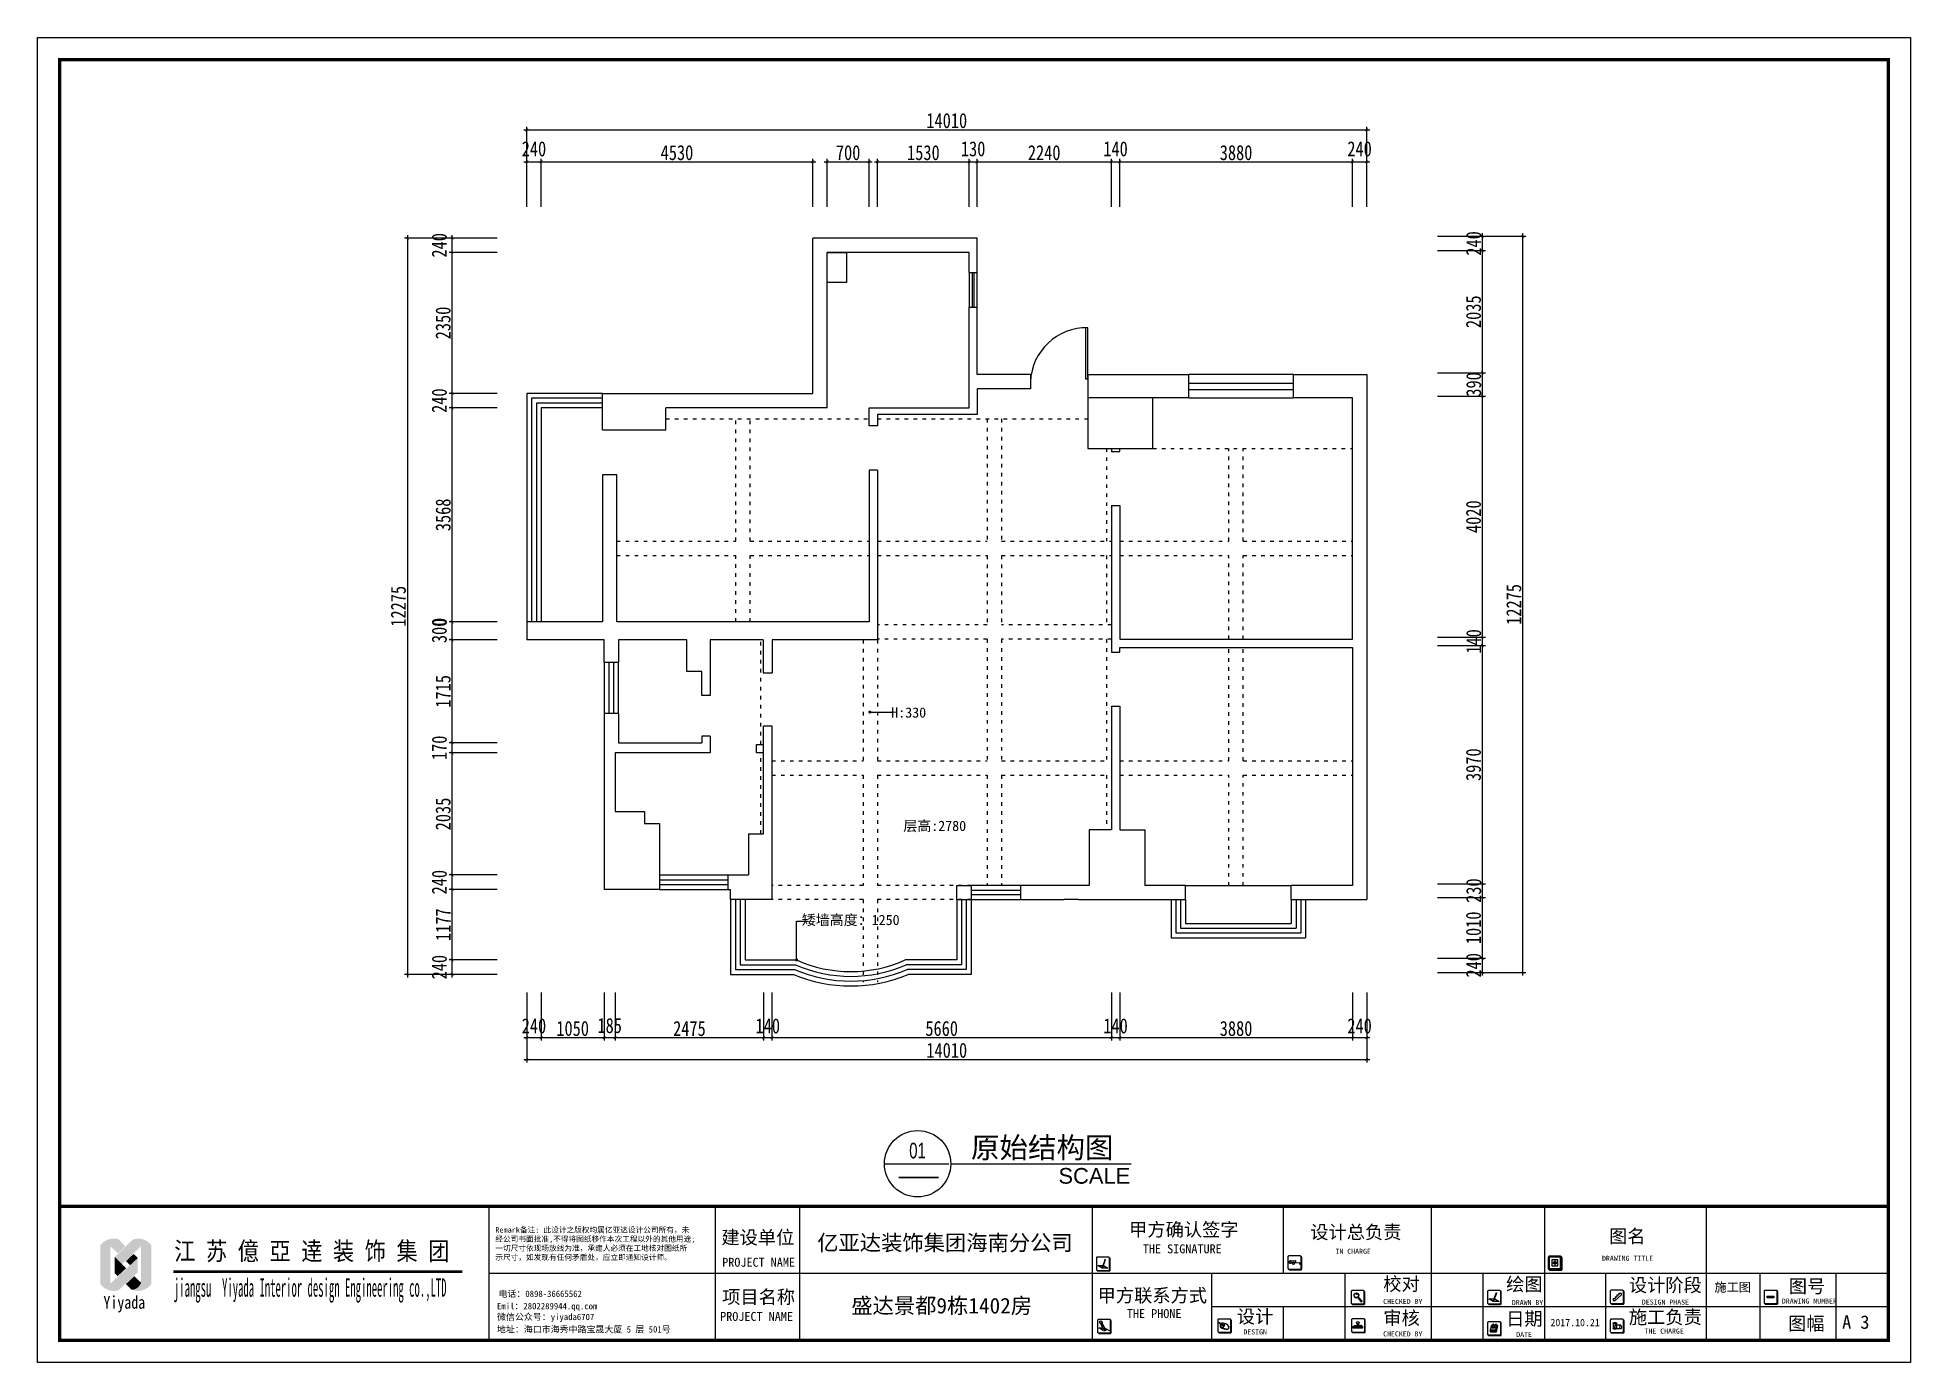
# Model space of a CAD drawing. Header units: millimetres. Extents: x 195858 to 476087, y -765534 to -702383.
# Drawn here: x 215007 to 246247, y -724474 to -702383 of the extents above; entities that cross this region are included whole.
import ezdxf
from ezdxf.enums import TextEntityAlignment as Align

# ---------------------------------------------------------------- set-up
doc = ezdxf.new("R2010")
doc.units = ezdxf.units.MM
doc.header["$PDMODE"] = 3
doc.linetypes.add('ACAD_ISO03W100', pattern=[30, 12, -18])
for name, color, linetype in [('0-01图框模板说明', 2, 'Continuous'), ('0-02图框细线', 136, 'Continuous'), ('06其他', 8, 'Continuous'), ('250', 250, 'Continuous'), ('TK', 7, 'Continuous'), ('家具1', 2, 'Continuous')]:
    doc.layers.add(name, color=color, linetype=linetype)
doc.styles.add('ar', font='arial.ttf')
doc.styles.add('DIM', font='simhei.ttf', dxfattribs={"width": 0.8})
doc.styles.add('H1', font='')
doc.styles.add('HT', font='simhei.ttf')
doc.styles.get("Standard").update_dxf_attribs({"font": 'simhei.ttf'})
doc.styles.add('黑体', font='simhei.ttf')
doc.styles.get('H1').set_extended_font_data('SimSun')
doc.dimstyles.new('1-50', dxfattribs={"dimscale": 50, "dimtxt": 5, "dimasz": 1, "dimexe": 1, "dimexo": 0.1, "dimgap": 0.5, "dimtad": 1, "dimdec": 0, "dimdsep": 46, "dimtxsty": 'DIM', "dimblk": 'ARCHTICK', "dimcen": 4, "dimdle": 1, "dimclrd": 3, "dimclre": 3, "dimclrt": 7, "dimadec": 0, "dimazin": 0, "dimtfac": 1, "dimtdec": 0, "dimtmove": 2, "dimatfit": 3, "dimldrblk": 'DOT', "dimfxl": 15, "dimfxlon": 1, "dimarcsym": 0})

msp = doc.modelspace()

# ---------------------------------------------------------------- texts
at = {"color": 2, "style": 'ar'}
msp.add_text('SCALE  ', height=261.36, dxfattribs=at).set_placement((232035.8, -721492.5))
at = {"color": 2, "style": 'ar', "flags": 8}
msp.add_attdef('原始结构图', text='原始结构图', height=348.48, dxfattribs=at).set_placement((231765.9, -720885.4), align=Align.MIDDLE)
at = {"color": 2, "style": 'ar', "width": 0.680032}
msp.add_attdef('01', text='02', height=261.36, dxfattribs=at).set_placement((229546.7, -721071.3), (229822.9, -721071.3), align=Align.FIT)
at = {"color": 2, "style": 'ar', "width": 7.452088, "flags": 8}
msp.add_attdef('-', text='-', height=261.4, dxfattribs=at).set_placement((229251.8, -721489), (230157.9, -721489), align=Align.FIT)
at = {"layer": '家具1', "style": 'HT'}
for s, p in [('H:330', (229247.6, -713722.6)), ('层高:2780', (229448.3, -715611.9)), ('矮墙高度：1250', (227755.6, -717180.4))]:
    msp.add_text(s, height=170.89, dxfattribs=at).set_placement(p)

# ---------------------------------------------------------------- blocks, each defined once
blk = doc.blocks.new('_ArchTick')
at = {"color": 0, "linetype": 'ByBlock', "const_width": 0.15}
blk.add_lwpolyline([(-0.5, -0.5), (0.5, 0.5)], dxfattribs=at)
blk = doc.blocks.new('*D51')
at = {"layer": '250', "color": 3, "lineweight": -2}
for p, q in [((223118, -704455), (223458, -704455)), ((223168, -705205), (223168, -704405)), ((223408, -705205), (223408, -704405))]:
    blk.add_line(p, q, dxfattribs=at)
at = {"layer": 'Defpoints', "color": 0}
for p in [(223408, -704455), (223168, -708715), (223408, -708955)]:
    blk.add_point(p, dxfattribs=at)
at = {"layer": '250', "color": 3, "lineweight": -2, "xscale": 50, "yscale": 50, "zscale": 50, "rotation": 180}
blk.add_blockref('_ArchTick', (223168, -704455), dxfattribs=at)
at = {"layer": '250', "color": 3, "lineweight": -2, "xscale": 50, "yscale": 50, "zscale": 50}
blk.add_blockref('_ArchTick', (223408, -704455), dxfattribs=at)
at = {"layer": '250', "color": 7, "insert": (223288, -704241), "char_height": 250, "attachment_point": 5, "style": 'DIM'}
blk.add_mtext('240', dxfattribs=at)
blk = doc.blocks.new('_Dot')
at = {"color": 0, "linetype": 'ByBlock', "lineweight": -2}
blk.add_line((-0.5, 0), (-1, 0), dxfattribs=at)
at = {"color": 0, "linetype": 'ByBlock', "const_width": 0.5}
blk.add_lwpolyline([(-0.25, 0, 1), (0.25, 0, 1)], format="xyb", close=True, dxfattribs=at)
blk = doc.blocks.new('*D52')
at = {"layer": '250', "color": 3, "lineweight": -2}
for p, q in [((223358, -704455), (227988, -704455)), ((223408, -705205), (223408, -704405)), ((227938, -705205), (227938, -704405))]:
    blk.add_line(p, q, dxfattribs=at)
at = {"layer": 'Defpoints', "color": 0}
for p in [(227938, -704455), (227938, -706125), (223408, -708955)]:
    blk.add_point(p, dxfattribs=at)
at = {"layer": '250', "color": 3, "lineweight": -2, "xscale": 50, "yscale": 50, "zscale": 50, "rotation": 180}
blk.add_blockref('_ArchTick', (223408, -704455), dxfattribs=at)
at = {"layer": '250', "color": 3, "lineweight": -2, "xscale": 50, "yscale": 50, "zscale": 50}
blk.add_blockref('_ArchTick', (227938, -704455), dxfattribs=at)
at = {"layer": '250', "color": 7, "insert": (225673, -704304), "char_height": 250, "attachment_point": 5, "style": 'DIM'}
blk.add_mtext('4530', dxfattribs=at)
blk = doc.blocks.new('*D53')
at = {"layer": '250', "color": 3, "lineweight": -2}
for p, q in [((228128, -704455), (228928, -704455)), ((228178, -705205), (228178, -704405)), ((228878, -705205), (228878, -704405))]:
    blk.add_line(p, q, dxfattribs=at)
at = {"layer": 'Defpoints', "color": 0}
for p in [(228878, -704455), (228178, -706365), (228878, -709993)]:
    blk.add_point(p, dxfattribs=at)
at = {"layer": '250', "color": 3, "lineweight": -2, "xscale": 50, "yscale": 50, "zscale": 50, "rotation": 180}
blk.add_blockref('_ArchTick', (228178, -704455), dxfattribs=at)
at = {"layer": '250', "color": 3, "lineweight": -2, "xscale": 50, "yscale": 50, "zscale": 50}
blk.add_blockref('_ArchTick', (228878, -704455), dxfattribs=at)
at = {"layer": '250', "color": 7, "insert": (228528, -704304), "char_height": 250, "attachment_point": 5, "style": 'DIM'}
blk.add_mtext('700', dxfattribs=at)
blk = doc.blocks.new('*D54')
at = {"layer": '250', "color": 3, "lineweight": -2}
for p, q in [((228968, -704455), (230598, -704455)), ((229018, -705205), (229018, -704405)), ((230548, -705205), (230548, -704405))]:
    blk.add_line(p, q, dxfattribs=at)
at = {"layer": 'Defpoints', "color": 0}
for p in [(230548, -704455), (230548, -707278), (229018, -709993)]:
    blk.add_point(p, dxfattribs=at)
at = {"layer": '250', "color": 3, "lineweight": -2, "xscale": 50, "yscale": 50, "zscale": 50, "rotation": 180}
blk.add_blockref('_ArchTick', (229018, -704455), dxfattribs=at)
at = {"layer": '250', "color": 3, "lineweight": -2, "xscale": 50, "yscale": 50, "zscale": 50}
blk.add_blockref('_ArchTick', (230548, -704455), dxfattribs=at)
at = {"layer": '250', "color": 7, "insert": (229783, -704304), "char_height": 250, "attachment_point": 5, "style": 'DIM'}
blk.add_mtext('1530', dxfattribs=at)
blk = doc.blocks.new('*D55')
at = {"layer": '250', "color": 3, "lineweight": -2}
for p, q in [((230498, -704455), (230728, -704455)), ((230548, -705205), (230548, -704405)), ((230678, -705205), (230678, -704405))]:
    blk.add_line(p, q, dxfattribs=at)
at = {"layer": 'Defpoints', "color": 0}
for p in [(230678, -704455), (230548, -707278), (230678, -707278)]:
    blk.add_point(p, dxfattribs=at)
at = {"layer": '250', "color": 3, "lineweight": -2, "xscale": 50, "yscale": 50, "zscale": 50, "rotation": 180}
blk.add_blockref('_ArchTick', (230548, -704455), dxfattribs=at)
at = {"layer": '250', "color": 3, "lineweight": -2, "xscale": 50, "yscale": 50, "zscale": 50}
blk.add_blockref('_ArchTick', (230678, -704455), dxfattribs=at)
at = {"layer": '250', "color": 7, "insert": (230613, -704241), "char_height": 250, "attachment_point": 5, "style": 'DIM'}
blk.add_mtext('130', dxfattribs=at)
blk = doc.blocks.new('*D56')
at = {"layer": '250', "color": 3, "lineweight": -2}
for p, q in [((230628, -704455), (232968, -704455)), ((230678, -705205), (230678, -704405)), ((232918, -705205), (232918, -704405))]:
    blk.add_line(p, q, dxfattribs=at)
at = {"layer": 'Defpoints', "color": 0}
for p in [(232918, -704455), (230678, -707278), (232918, -710580)]:
    blk.add_point(p, dxfattribs=at)
at = {"layer": '250', "color": 3, "lineweight": -2, "xscale": 50, "yscale": 50, "zscale": 50, "rotation": 180}
blk.add_blockref('_ArchTick', (230678, -704455), dxfattribs=at)
at = {"layer": '250', "color": 3, "lineweight": -2, "xscale": 50, "yscale": 50, "zscale": 50}
blk.add_blockref('_ArchTick', (232918, -704455), dxfattribs=at)
at = {"layer": '250', "color": 7, "insert": (231798, -704304), "char_height": 250, "attachment_point": 5, "style": 'DIM'}
blk.add_mtext('2240', dxfattribs=at)
blk = doc.blocks.new('*D57')
at = {"layer": '250', "color": 3, "lineweight": -2}
for p, q in [((232868, -704455), (233108, -704455)), ((232918, -705205), (232918, -704405)), ((233058, -705205), (233058, -704405))]:
    blk.add_line(p, q, dxfattribs=at)
at = {"layer": 'Defpoints', "color": 0}
for p in [(233058, -704455), (232918, -710580), (233058, -710580)]:
    blk.add_point(p, dxfattribs=at)
at = {"layer": '250', "color": 3, "lineweight": -2, "xscale": 50, "yscale": 50, "zscale": 50, "rotation": 180}
blk.add_blockref('_ArchTick', (232918, -704455), dxfattribs=at)
at = {"layer": '250', "color": 3, "lineweight": -2, "xscale": 50, "yscale": 50, "zscale": 50}
blk.add_blockref('_ArchTick', (233058, -704455), dxfattribs=at)
at = {"layer": '250', "color": 7, "insert": (232988, -704241), "char_height": 250, "attachment_point": 5, "style": 'DIM'}
blk.add_mtext('140', dxfattribs=at)
blk = doc.blocks.new('*D58')
at = {"layer": '250', "color": 3, "lineweight": -2}
for p, q in [((233008, -704455), (236988, -704455)), ((233058, -705205), (233058, -704405)), ((236938, -705205), (236938, -704405))]:
    blk.add_line(p, q, dxfattribs=at)
at = {"layer": 'Defpoints', "color": 0}
for p in [(236938, -704455), (236938, -708790), (233058, -710580)]:
    blk.add_point(p, dxfattribs=at)
at = {"layer": '250', "color": 3, "lineweight": -2, "xscale": 50, "yscale": 50, "zscale": 50, "rotation": 180}
blk.add_blockref('_ArchTick', (233058, -704455), dxfattribs=at)
at = {"layer": '250', "color": 3, "lineweight": -2, "xscale": 50, "yscale": 50, "zscale": 50}
blk.add_blockref('_ArchTick', (236938, -704455), dxfattribs=at)
at = {"layer": '250', "color": 7, "insert": (234998, -704304), "char_height": 250, "attachment_point": 5, "style": 'DIM'}
blk.add_mtext('3880', dxfattribs=at)
blk = doc.blocks.new('*D59')
at = {"layer": '250', "color": 3, "lineweight": -2}
for p, q in [((236888, -704455), (237228, -704455)), ((236938, -705205), (236938, -704405)), ((237178, -705205), (237178, -704405))]:
    blk.add_line(p, q, dxfattribs=at)
at = {"layer": 'Defpoints', "color": 0}
for p in [(237178, -704455), (237178, -708400), (236938, -708790)]:
    blk.add_point(p, dxfattribs=at)
at = {"layer": '250', "color": 3, "lineweight": -2, "xscale": 50, "yscale": 50, "zscale": 50, "rotation": 180}
blk.add_blockref('_ArchTick', (236938, -704455), dxfattribs=at)
at = {"layer": '250', "color": 3, "lineweight": -2, "xscale": 50, "yscale": 50, "zscale": 50}
blk.add_blockref('_ArchTick', (237178, -704455), dxfattribs=at)
at = {"layer": '250', "color": 7, "insert": (237058, -704241), "char_height": 250, "attachment_point": 5, "style": 'DIM'}
blk.add_mtext('240', dxfattribs=at)
blk = doc.blocks.new('*D60')
at = {"layer": '250', "color": 3, "lineweight": -2}
for p, q in [((223118, -703922), (237228, -703922)), ((223168, -704672), (223168, -703872)), ((237178, -704672), (237178, -703872))]:
    blk.add_line(p, q, dxfattribs=at)
at = {"layer": 'Defpoints', "color": 0}
for p in [(237178, -703922), (223168, -705205), (237178, -705205)]:
    blk.add_point(p, dxfattribs=at)
at = {"layer": '250', "color": 3, "lineweight": -2, "xscale": 50, "yscale": 50, "zscale": 50, "rotation": 180}
blk.add_blockref('_ArchTick', (223168, -703922), dxfattribs=at)
at = {"layer": '250', "color": 3, "lineweight": -2, "xscale": 50, "yscale": 50, "zscale": 50}
blk.add_blockref('_ArchTick', (237178, -703922), dxfattribs=at)
at = {"layer": '250', "color": 7, "insert": (230173, -703770), "char_height": 250, "attachment_point": 5, "style": 'DIM'}
blk.add_mtext('14010', dxfattribs=at)
blk = doc.blocks.new('*D61')
at = {"layer": '250', "color": 3, "lineweight": -2}
for p, q in [((238356, -717732), (239156, -717732)), ((239106, -718022), (239106, -717682)), ((238356, -717972), (239156, -717972))]:
    blk.add_line(p, q, dxfattribs=at)
at = {"layer": 'Defpoints', "color": 0}
for p in [(231857, -717732), (239106, -717732), (232097, -717972)]:
    blk.add_point(p, dxfattribs=at)
at = {"layer": '250', "color": 3, "lineweight": -2, "xscale": 50, "yscale": 50, "zscale": 50}
for p, rotation in [((239106, -717732), 90), ((239106, -717972), 270)]:
    blk.add_blockref('_ArchTick', p, dxfattribs=dict(at, rotation=rotation))
at = {"layer": '250', "color": 7, "insert": (238961, -717852), "char_height": 250, "attachment_point": 5, "rotation": 90, "style": 'DIM'}
blk.add_mtext('240', dxfattribs=at)
blk = doc.blocks.new('*D62')
at = {"layer": '250', "color": 3, "lineweight": -2}
for p, q in [((238359, -716492), (239159, -716492)), ((239109, -716772), (239109, -716442)), ((238359, -716722), (239159, -716722))]:
    blk.add_line(p, q, dxfattribs=at)
at = {"layer": 'Defpoints', "color": 0}
for p in [(236670, -716492), (239109, -716492), (236910, -716722)]:
    blk.add_point(p, dxfattribs=at)
at = {"layer": '250', "color": 3, "lineweight": -2, "xscale": 50, "yscale": 50, "zscale": 50}
for p, rotation in [((239109, -716492), 90), ((239109, -716722), 270)]:
    blk.add_blockref('_ArchTick', p, dxfattribs=dict(at, rotation=rotation))
at = {"layer": '250', "color": 7, "insert": (238962, -716607), "char_height": 250, "attachment_point": 5, "rotation": 90, "style": 'DIM'}
blk.add_mtext('230', dxfattribs=at)
blk = doc.blocks.new('*D63')
at = {"layer": '250', "color": 3, "lineweight": -2}
for p, q in [((238359, -712522), (239159, -712522)), ((239109, -716542), (239109, -712472)), ((238359, -716492), (239159, -716492))]:
    blk.add_line(p, q, dxfattribs=at)
at = {"layer": 'Defpoints', "color": 0}
for p in [(236670, -712522), (239109, -712522), (236670, -716492)]:
    blk.add_point(p, dxfattribs=at)
at = {"layer": '250', "color": 3, "lineweight": -2, "xscale": 50, "yscale": 50, "zscale": 50}
for p, rotation in [((239109, -712522), 90), ((239109, -716492), 270)]:
    blk.add_blockref('_ArchTick', p, dxfattribs=dict(at, rotation=rotation))
at = {"layer": '250', "color": 7, "insert": (238958, -714507), "char_height": 250, "attachment_point": 5, "rotation": 90, "style": 'DIM'}
blk.add_mtext('3970', dxfattribs=at)
blk = doc.blocks.new('*D64')
at = {"layer": '250', "color": 3, "lineweight": -2}
for p, q in [((238359, -712382), (239159, -712382)), ((238359, -712522), (239159, -712522)), ((239109, -712572), (239109, -712332))]:
    blk.add_line(p, q, dxfattribs=at)
at = {"layer": 'Defpoints', "color": 0}
for p in [(236670, -712382), (236670, -712522), (239109, -712382)]:
    blk.add_point(p, dxfattribs=at)
at = {"layer": '250', "color": 3, "lineweight": -2, "xscale": 50, "yscale": 50, "zscale": 50}
for p, rotation in [((239109, -712382), 90), ((239109, -712522), 270)]:
    blk.add_blockref('_ArchTick', p, dxfattribs=dict(at, rotation=rotation))
at = {"layer": '250', "color": 7, "insert": (238962, -712452), "char_height": 250, "attachment_point": 5, "rotation": 90, "style": 'DIM'}
blk.add_mtext('140', dxfattribs=at)
blk = doc.blocks.new('*D65')
at = {"layer": '250', "color": 3, "lineweight": -2}
for p, q in [((238359, -708362), (239159, -708362)), ((239109, -712432), (239109, -708312)), ((238359, -712382), (239159, -712382))]:
    blk.add_line(p, q, dxfattribs=at)
at = {"layer": 'Defpoints', "color": 0}
for p in [(236670, -708362), (239109, -708362), (236670, -712382)]:
    blk.add_point(p, dxfattribs=at)
at = {"layer": '250', "color": 3, "lineweight": -2, "xscale": 50, "yscale": 50, "zscale": 50}
for p, rotation in [((239109, -708362), 90), ((239109, -712382), 270)]:
    blk.add_blockref('_ArchTick', p, dxfattribs=dict(at, rotation=rotation))
at = {"layer": '250', "color": 7, "insert": (238958, -710372), "char_height": 250, "attachment_point": 5, "rotation": 90, "style": 'DIM'}
blk.add_mtext('4020', dxfattribs=at)
blk = doc.blocks.new('*D66')
at = {"layer": '250', "color": 3, "lineweight": -2}
for p, q in [((238359, -707972), (239159, -707972)), ((239109, -708412), (239109, -707922)), ((238359, -708362), (239159, -708362))]:
    blk.add_line(p, q, dxfattribs=at)
at = {"layer": 'Defpoints', "color": 0}
for p in [(236910, -707972), (239109, -707972), (236670, -708362)]:
    blk.add_point(p, dxfattribs=at)
at = {"layer": '250', "color": 3, "lineweight": -2, "xscale": 50, "yscale": 50, "zscale": 50}
for p, rotation in [((239109, -707972), 90), ((239109, -708362), 270)]:
    blk.add_blockref('_ArchTick', p, dxfattribs=dict(at, rotation=rotation))
at = {"layer": '250', "color": 7, "insert": (238962, -708167), "char_height": 250, "attachment_point": 5, "rotation": 90, "style": 'DIM'}
blk.add_mtext('390', dxfattribs=at)
blk = doc.blocks.new('*D67')
at = {"layer": '250', "color": 3, "lineweight": -2}
for p, q in [((238359, -705937), (239159, -705937)), ((239109, -708022), (239109, -705887)), ((238359, -707972), (239159, -707972))]:
    blk.add_line(p, q, dxfattribs=at)
at = {"layer": 'Defpoints', "color": 0}
for p in [(227910, -705937), (239109, -705937), (236910, -707972)]:
    blk.add_point(p, dxfattribs=at)
at = {"layer": '250', "color": 3, "lineweight": -2, "xscale": 50, "yscale": 50, "zscale": 50}
for p, rotation in [((239109, -705937), 90), ((239109, -707972), 270)]:
    blk.add_blockref('_ArchTick', p, dxfattribs=dict(at, rotation=rotation))
at = {"layer": '250', "color": 7, "insert": (238958, -706955), "char_height": 250, "attachment_point": 5, "rotation": 90, "style": 'DIM'}
blk.add_mtext('2035', dxfattribs=at)
blk = doc.blocks.new('*D68')
at = {"layer": '250', "color": 3, "lineweight": -2}
for p, q in [((238359, -705697), (239159, -705697)), ((239109, -705987), (239109, -705647)), ((238359, -705937), (239159, -705937))]:
    blk.add_line(p, q, dxfattribs=at)
at = {"layer": 'Defpoints', "color": 0}
for p in [(227670, -705697), (239109, -705697), (230280, -705937)]:
    blk.add_point(p, dxfattribs=at)
at = {"layer": '250', "color": 3, "lineweight": -2, "xscale": 50, "yscale": 50, "zscale": 50}
for p, rotation in [((239109, -705697), 90), ((239109, -705937), 270)]:
    blk.add_blockref('_ArchTick', p, dxfattribs=dict(at, rotation=rotation))
at = {"layer": '250', "color": 7, "insert": (238962, -705817), "char_height": 250, "attachment_point": 5, "rotation": 90, "style": 'DIM'}
blk.add_mtext('240', dxfattribs=at)
blk = doc.blocks.new('*D69')
at = {"layer": '250', "color": 3, "lineweight": -2}
for p, q in [((239031, -705697), (239831, -705697)), ((239781, -718022), (239781, -705647)), ((239031, -717972), (239831, -717972))]:
    blk.add_line(p, q, dxfattribs=at)
at = {"layer": 'Defpoints', "color": 0}
for p in [(238266, -705697), (239781, -705697), (238266, -717972)]:
    blk.add_point(p, dxfattribs=at)
at = {"layer": '250', "color": 3, "lineweight": -2, "xscale": 50, "yscale": 50, "zscale": 50}
for p, rotation in [((239781, -705697), 90), ((239781, -717972), 270)]:
    blk.add_blockref('_ArchTick', p, dxfattribs=dict(at, rotation=rotation))
at = {"layer": '250', "color": 7, "insert": (239631, -711835), "char_height": 250, "attachment_point": 5, "rotation": 90, "style": 'DIM'}
blk.add_mtext('12275', dxfattribs=at)
blk = doc.blocks.new('*D70')
at = {"layer": '250', "color": 3, "lineweight": -2}
for p, q in [((223168, -718307), (223168, -719107)), ((223408, -718307), (223408, -719107)), ((223118, -719057), (223458, -719057))]:
    blk.add_line(p, q, dxfattribs=at)
at = {"layer": 'Defpoints', "color": 0}
for p in [(223408, -711409), (223168, -711709), (223408, -719057)]:
    blk.add_point(p, dxfattribs=at)
at = {"layer": '250', "color": 3, "lineweight": -2, "xscale": 50, "yscale": 50, "zscale": 50, "rotation": 180}
blk.add_blockref('_ArchTick', (223168, -719057), dxfattribs=at)
at = {"layer": '250', "color": 3, "lineweight": -2, "xscale": 50, "yscale": 50, "zscale": 50}
blk.add_blockref('_ArchTick', (223408, -719057), dxfattribs=at)
at = {"layer": '250', "color": 7, "insert": (223288, -718863), "char_height": 250, "attachment_point": 5, "style": 'DIM'}
blk.add_mtext('240', dxfattribs=at)
blk = doc.blocks.new('*D71')
at = {"layer": '250', "color": 3, "lineweight": -2}
for p, q in [((223408, -718307), (223408, -719107)), ((224458, -718307), (224458, -719107)), ((223358, -719057), (224508, -719057))]:
    blk.add_line(p, q, dxfattribs=at)
at = {"layer": 'Defpoints', "color": 0}
for p in [(223408, -711409), (224458, -715869), (224458, -719057)]:
    blk.add_point(p, dxfattribs=at)
at = {"layer": '250', "color": 3, "lineweight": -2, "xscale": 50, "yscale": 50, "zscale": 50, "rotation": 180}
blk.add_blockref('_ArchTick', (223408, -719057), dxfattribs=at)
at = {"layer": '250', "color": 3, "lineweight": -2, "xscale": 50, "yscale": 50, "zscale": 50}
blk.add_blockref('_ArchTick', (224458, -719057), dxfattribs=at)
at = {"layer": '250', "color": 7, "insert": (223933, -718906), "char_height": 250, "attachment_point": 5, "style": 'DIM'}
blk.add_mtext('1050', dxfattribs=at)
blk = doc.blocks.new('*D72')
at = {"layer": '250', "color": 3, "lineweight": -2}
for p, q in [((224458, -718307), (224458, -719107)), ((224643, -718307), (224643, -719107)), ((224408, -719057), (224693, -719057))]:
    blk.add_line(p, q, dxfattribs=at)
at = {"layer": 'Defpoints', "color": 0}
for p in [(224643, -714569), (224458, -715869), (224643, -719057)]:
    blk.add_point(p, dxfattribs=at)
at = {"layer": '250', "color": 3, "lineweight": -2, "xscale": 50, "yscale": 50, "zscale": 50, "rotation": 180}
blk.add_blockref('_ArchTick', (224458, -719057), dxfattribs=at)
at = {"layer": '250', "color": 3, "lineweight": -2, "xscale": 50, "yscale": 50, "zscale": 50}
blk.add_blockref('_ArchTick', (224643, -719057), dxfattribs=at)
at = {"layer": '250', "color": 7, "insert": (224551, -718858), "char_height": 250, "attachment_point": 5, "style": 'DIM'}
blk.add_mtext('185', dxfattribs=at)
blk = doc.blocks.new('*D73')
at = {"layer": '250', "color": 3, "lineweight": -2}
for p, q in [((224643, -718307), (224643, -719107)), ((227118, -718307), (227118, -719107)), ((224593, -719057), (227168, -719057))]:
    blk.add_line(p, q, dxfattribs=at)
at = {"layer": 'Defpoints', "color": 0}
for p in [(224643, -714569), (227118, -714944), (227118, -719057)]:
    blk.add_point(p, dxfattribs=at)
at = {"layer": '250', "color": 3, "lineweight": -2, "xscale": 50, "yscale": 50, "zscale": 50, "rotation": 180}
blk.add_blockref('_ArchTick', (224643, -719057), dxfattribs=at)
at = {"layer": '250', "color": 3, "lineweight": -2, "xscale": 50, "yscale": 50, "zscale": 50}
blk.add_blockref('_ArchTick', (227118, -719057), dxfattribs=at)
at = {"layer": '250', "color": 7, "insert": (225881, -718907), "char_height": 250, "attachment_point": 5, "style": 'DIM'}
blk.add_mtext('2475', dxfattribs=at)
blk = doc.blocks.new('*D74')
at = {"layer": '250', "color": 3, "lineweight": -2}
for p, q in [((227118, -718307), (227118, -719107)), ((227258, -718307), (227258, -719107)), ((227068, -719057), (227308, -719057))]:
    blk.add_line(p, q, dxfattribs=at)
at = {"layer": 'Defpoints', "color": 0}
for p in [(227118, -714944), (227258, -715806), (227258, -719057)]:
    blk.add_point(p, dxfattribs=at)
at = {"layer": '250', "color": 3, "lineweight": -2, "xscale": 50, "yscale": 50, "zscale": 50, "rotation": 180}
blk.add_blockref('_ArchTick', (227118, -719057), dxfattribs=at)
at = {"layer": '250', "color": 3, "lineweight": -2, "xscale": 50, "yscale": 50, "zscale": 50}
blk.add_blockref('_ArchTick', (227258, -719057), dxfattribs=at)
at = {"layer": '250', "color": 7, "insert": (227188, -718863), "char_height": 250, "attachment_point": 5, "style": 'DIM'}
blk.add_mtext('140', dxfattribs=at)
blk = doc.blocks.new('*D75')
at = {"layer": '250', "color": 3, "lineweight": -2}
for p, q in [((227258, -718307), (227258, -719107)), ((232918, -718307), (232918, -719107)), ((227208, -719057), (232968, -719057))]:
    blk.add_line(p, q, dxfattribs=at)
at = {"layer": 'Defpoints', "color": 0}
for p in [(232918, -714876), (227258, -715806), (232918, -719057)]:
    blk.add_point(p, dxfattribs=at)
at = {"layer": '250', "color": 3, "lineweight": -2, "xscale": 50, "yscale": 50, "zscale": 50, "rotation": 180}
blk.add_blockref('_ArchTick', (227258, -719057), dxfattribs=at)
at = {"layer": '250', "color": 3, "lineweight": -2, "xscale": 50, "yscale": 50, "zscale": 50}
blk.add_blockref('_ArchTick', (232918, -719057), dxfattribs=at)
at = {"layer": '250', "color": 7, "insert": (230088, -718906), "char_height": 250, "attachment_point": 5, "style": 'DIM'}
blk.add_mtext('5660', dxfattribs=at)
blk = doc.blocks.new('*D76')
at = {"layer": '250', "color": 3, "lineweight": -2}
for p, q in [((232918, -718307), (232918, -719107)), ((233058, -718307), (233058, -719107)), ((232868, -719057), (233108, -719057))]:
    blk.add_line(p, q, dxfattribs=at)
at = {"layer": 'Defpoints', "color": 0}
for p in [(232918, -714876), (233058, -714876), (233058, -719057)]:
    blk.add_point(p, dxfattribs=at)
at = {"layer": '250', "color": 3, "lineweight": -2, "xscale": 50, "yscale": 50, "zscale": 50, "rotation": 180}
blk.add_blockref('_ArchTick', (232918, -719057), dxfattribs=at)
at = {"layer": '250', "color": 3, "lineweight": -2, "xscale": 50, "yscale": 50, "zscale": 50}
blk.add_blockref('_ArchTick', (233058, -719057), dxfattribs=at)
at = {"layer": '250', "color": 7, "insert": (232988, -718863), "char_height": 250, "attachment_point": 5, "style": 'DIM'}
blk.add_mtext('140', dxfattribs=at)
blk = doc.blocks.new('*D77')
at = {"layer": '250', "color": 3, "lineweight": -2}
for p, q in [((233058, -718307), (233058, -719107)), ((236938, -718307), (236938, -719107)), ((233008, -719057), (236988, -719057))]:
    blk.add_line(p, q, dxfattribs=at)
at = {"layer": 'Defpoints', "color": 0}
for p in [(233058, -714876), (236938, -715806), (236938, -719057)]:
    blk.add_point(p, dxfattribs=at)
at = {"layer": '250', "color": 3, "lineweight": -2, "xscale": 50, "yscale": 50, "zscale": 50, "rotation": 180}
blk.add_blockref('_ArchTick', (233058, -719057), dxfattribs=at)
at = {"layer": '250', "color": 3, "lineweight": -2, "xscale": 50, "yscale": 50, "zscale": 50}
blk.add_blockref('_ArchTick', (236938, -719057), dxfattribs=at)
at = {"layer": '250', "color": 7, "insert": (234998, -718906), "char_height": 250, "attachment_point": 5, "style": 'DIM'}
blk.add_mtext('3880', dxfattribs=at)
blk = doc.blocks.new('*D78')
at = {"layer": '250', "color": 3, "lineweight": -2}
for p, q in [((236938, -718307), (236938, -719107)), ((237178, -718307), (237178, -719107)), ((236888, -719057), (237228, -719057))]:
    blk.add_line(p, q, dxfattribs=at)
at = {"layer": 'Defpoints', "color": 0}
for p in [(236938, -715806), (237178, -716036), (237178, -719057)]:
    blk.add_point(p, dxfattribs=at)
at = {"layer": '250', "color": 3, "lineweight": -2, "xscale": 50, "yscale": 50, "zscale": 50, "rotation": 180}
blk.add_blockref('_ArchTick', (236938, -719057), dxfattribs=at)
at = {"layer": '250', "color": 3, "lineweight": -2, "xscale": 50, "yscale": 50, "zscale": 50}
blk.add_blockref('_ArchTick', (237178, -719057), dxfattribs=at)
at = {"layer": '250', "color": 7, "insert": (237058, -718863), "char_height": 250, "attachment_point": 5, "style": 'DIM'}
blk.add_mtext('240', dxfattribs=at)
blk = doc.blocks.new('*D79')
at = {"layer": '250', "color": 3, "lineweight": -2}
for p, q in [((223168, -718672), (223168, -719472)), ((237178, -718672), (237178, -719472)), ((223118, -719422), (237228, -719422))]:
    blk.add_line(p, q, dxfattribs=at)
at = {"layer": 'Defpoints', "color": 0}
for p in [(223168, -718307), (237178, -718307), (237178, -719422)]:
    blk.add_point(p, dxfattribs=at)
at = {"layer": '250', "color": 3, "lineweight": -2, "xscale": 50, "yscale": 50, "zscale": 50, "rotation": 180}
blk.add_blockref('_ArchTick', (223168, -719422), dxfattribs=at)
at = {"layer": '250', "color": 3, "lineweight": -2, "xscale": 50, "yscale": 50, "zscale": 50}
blk.add_blockref('_ArchTick', (237178, -719422), dxfattribs=at)
at = {"layer": '250', "color": 7, "insert": (230173, -719270), "char_height": 250, "attachment_point": 5, "style": 'DIM'}
blk.add_mtext('14010', dxfattribs=at)
blk = doc.blocks.new('*D80')
at = {"layer": '250', "color": 3, "lineweight": -2}
for p, q in [((222674, -717763), (221874, -717763)), ((221924, -718053), (221924, -717713)), ((222674, -718003), (221874, -718003))]:
    blk.add_line(p, q, dxfattribs=at)
at = {"layer": 'Defpoints', "color": 0}
for p in [(221924, -717763), (228216, -717763), (229026, -718003)]:
    blk.add_point(p, dxfattribs=at)
at = {"layer": '250', "color": 3, "lineweight": -2, "xscale": 50, "yscale": 50, "zscale": 50}
for p, rotation in [((221924, -717763), 90), ((221924, -718003), 270)]:
    blk.add_blockref('_ArchTick', p, dxfattribs=dict(at, rotation=rotation))
at = {"layer": '250', "color": 7, "insert": (221710, -717883), "char_height": 250, "attachment_point": 5, "rotation": 90, "style": 'DIM'}
blk.add_mtext('240', dxfattribs=at)
blk = doc.blocks.new('*D81')
at = {"layer": '250', "color": 3, "lineweight": -2}
for p, q in [((222674, -716586), (221874, -716586)), ((221924, -717813), (221924, -716536)), ((222674, -717763), (221874, -717763))]:
    blk.add_line(p, q, dxfattribs=at)
at = {"layer": 'Defpoints', "color": 0}
for p in [(221924, -716586), (226791, -716586), (228216, -717763)]:
    blk.add_point(p, dxfattribs=at)
at = {"layer": '250', "color": 3, "lineweight": -2, "xscale": 50, "yscale": 50, "zscale": 50}
for p, rotation in [((221924, -716586), 90), ((221924, -717763), 270)]:
    blk.add_blockref('_ArchTick', p, dxfattribs=dict(at, rotation=rotation))
at = {"layer": '250', "color": 7, "insert": (221774, -717175), "char_height": 250, "attachment_point": 5, "rotation": 90, "style": 'DIM'}
blk.add_mtext('1177', dxfattribs=at)
blk = doc.blocks.new('*D82')
at = {"layer": '250', "color": 3, "lineweight": -2}
for p, q in [((221924, -716636), (221924, -716296)), ((222674, -716346), (221874, -716346)), ((222674, -716586), (221874, -716586))]:
    blk.add_line(p, q, dxfattribs=at)
at = {"layer": 'Defpoints', "color": 0}
for p in [(221924, -716346), (226791, -716346), (226791, -716586)]:
    blk.add_point(p, dxfattribs=at)
at = {"layer": '250', "color": 3, "lineweight": -2, "xscale": 50, "yscale": 50, "zscale": 50}
for p, rotation in [((221924, -716346), 90), ((221924, -716586), 270)]:
    blk.add_blockref('_ArchTick', p, dxfattribs=dict(at, rotation=rotation))
at = {"layer": '250', "color": 7, "insert": (221710, -716466), "char_height": 250, "attachment_point": 5, "rotation": 90, "style": 'DIM'}
blk.add_mtext('240', dxfattribs=at)
blk = doc.blocks.new('*D83')
at = {"layer": '250', "color": 3, "lineweight": -2}
for p, q in [((222674, -714311), (221874, -714311)), ((221924, -716396), (221924, -714261)), ((222674, -716346), (221874, -716346))]:
    blk.add_line(p, q, dxfattribs=at)
at = {"layer": 'Defpoints', "color": 0}
for p in [(221924, -714311), (226051, -714311), (226791, -716346)]:
    blk.add_point(p, dxfattribs=at)
at = {"layer": '250', "color": 3, "lineweight": -2, "xscale": 50, "yscale": 50, "zscale": 50}
for p, rotation in [((221924, -714311), 90), ((221924, -716346), 270)]:
    blk.add_blockref('_ArchTick', p, dxfattribs=dict(at, rotation=rotation))
at = {"layer": '250', "color": 7, "insert": (221773, -715329), "char_height": 250, "attachment_point": 5, "rotation": 90, "style": 'DIM'}
blk.add_mtext('2035', dxfattribs=at)
blk = doc.blocks.new('*D84')
at = {"layer": '250', "color": 3, "lineweight": -2}
for p, q in [((222674, -714141), (221874, -714141)), ((221924, -714361), (221924, -714091)), ((222674, -714311), (221874, -714311))]:
    blk.add_line(p, q, dxfattribs=at)
at = {"layer": 'Defpoints', "color": 0}
for p in [(221924, -714141), (226106, -714141), (226051, -714311)]:
    blk.add_point(p, dxfattribs=at)
at = {"layer": '250', "color": 3, "lineweight": -2, "xscale": 50, "yscale": 50, "zscale": 50}
for p, rotation in [((221924, -714141), 90), ((221924, -714311), 270)]:
    blk.add_blockref('_ArchTick', p, dxfattribs=dict(at, rotation=rotation))
at = {"layer": '250', "color": 7, "insert": (221710, -714226), "char_height": 250, "attachment_point": 5, "rotation": 90, "style": 'DIM'}
blk.add_mtext('170', dxfattribs=at)
blk = doc.blocks.new('*D85')
at = {"layer": '250', "color": 3, "lineweight": -2}
for p, q in [((222674, -712426), (221874, -712426)), ((221924, -714191), (221924, -712376)), ((222674, -714141), (221874, -714141))]:
    blk.add_line(p, q, dxfattribs=at)
at = {"layer": 'Defpoints', "color": 0}
for p in [(221924, -712426), (226106, -712426), (226106, -714141)]:
    blk.add_point(p, dxfattribs=at)
at = {"layer": '250', "color": 3, "lineweight": -2, "xscale": 50, "yscale": 50, "zscale": 50}
for p, rotation in [((221924, -712426), 90), ((221924, -714141), 270)]:
    blk.add_blockref('_ArchTick', p, dxfattribs=dict(at, rotation=rotation))
at = {"layer": '250', "color": 7, "insert": (221774, -713284), "char_height": 250, "attachment_point": 5, "rotation": 90, "style": 'DIM'}
blk.add_mtext('1715', dxfattribs=at)
blk = doc.blocks.new('*D86')
at = {"layer": '250', "color": 3, "lineweight": -2}
for p, q in [((222674, -712126), (221874, -712126)), ((221924, -712476), (221924, -712076)), ((222674, -712426), (221874, -712426))]:
    blk.add_line(p, q, dxfattribs=at)
at = {"layer": 'Defpoints', "color": 0}
for p in [(221924, -712126), (230286, -712126), (226106, -712426)]:
    blk.add_point(p, dxfattribs=at)
at = {"layer": '250', "color": 3, "lineweight": -2, "xscale": 50, "yscale": 50, "zscale": 50}
for p, rotation in [((221924, -712126), 90), ((221924, -712426), 270)]:
    blk.add_blockref('_ArchTick', p, dxfattribs=dict(at, rotation=rotation))
at = {"layer": '250', "color": 7, "insert": (221710, -712276), "char_height": 250, "attachment_point": 5, "rotation": 90, "style": 'DIM'}
blk.add_mtext('300', dxfattribs=at)
blk = doc.blocks.new('*D87')
at = {"layer": '250', "color": 3, "lineweight": -2}
for p, q in [((222674, -712126), (221874, -712126)), ((222674, -712126), (221874, -712126)), ((221924, -712126), (221924, -712126))]:
    blk.add_line(p, q, dxfattribs=at)
at = {"layer": 'Defpoints', "color": 0}
for p in [(221924, -712126), (226076, -712126), (230286, -712126)]:
    blk.add_point(p, dxfattribs=at)
at = {"layer": '250', "color": 7, "insert": (221710, -712126), "char_height": 250, "attachment_point": 5, "rotation": 90, "style": 'DIM'}
blk.add_mtext('0', dxfattribs=at)
blk = doc.blocks.new('*D88')
at = {"layer": '250', "color": 3, "lineweight": -2}
for p, q in [((221924, -712176), (221924, -708508)), ((222674, -708558), (221874, -708558)), ((222674, -712126), (221874, -712126))]:
    blk.add_line(p, q, dxfattribs=at)
at = {"layer": 'Defpoints', "color": 0}
for p in [(221924, -708558), (226896, -708558), (226076, -712126)]:
    blk.add_point(p, dxfattribs=at)
at = {"layer": '250', "color": 3, "lineweight": -2, "xscale": 50, "yscale": 50, "zscale": 50}
for p, rotation in [((221924, -708558), 90), ((221924, -712126), 270)]:
    blk.add_blockref('_ArchTick', p, dxfattribs=dict(at, rotation=rotation))
at = {"layer": '250', "color": 7, "insert": (221774, -710342), "char_height": 250, "attachment_point": 5, "rotation": 90, "style": 'DIM'}
blk.add_mtext('3568', dxfattribs=at)
blk = doc.blocks.new('*D89')
at = {"layer": '250', "color": 3, "lineweight": -2}
for p, q in [((222674, -708318), (221874, -708318)), ((221924, -708608), (221924, -708268)), ((222674, -708558), (221874, -708558))]:
    blk.add_line(p, q, dxfattribs=at)
at = {"layer": 'Defpoints', "color": 0}
for p in [(221924, -708318), (225836, -708318), (226896, -708558)]:
    blk.add_point(p, dxfattribs=at)
at = {"layer": '250', "color": 3, "lineweight": -2, "xscale": 50, "yscale": 50, "zscale": 50}
for p, rotation in [((221924, -708318), 90), ((221924, -708558), 270)]:
    blk.add_blockref('_ArchTick', p, dxfattribs=dict(at, rotation=rotation))
at = {"layer": '250', "color": 7, "insert": (221710, -708438), "char_height": 250, "attachment_point": 5, "rotation": 90, "style": 'DIM'}
blk.add_mtext('240', dxfattribs=at)
blk = doc.blocks.new('*D90')
at = {"layer": '250', "color": 3, "lineweight": -2}
for p, q in [((222674, -705968), (221874, -705968)), ((221924, -708368), (221924, -705918)), ((222674, -708318), (221874, -708318))]:
    blk.add_line(p, q, dxfattribs=at)
at = {"layer": 'Defpoints', "color": 0}
for p in [(221924, -705968), (229586, -705968), (225836, -708318)]:
    blk.add_point(p, dxfattribs=at)
at = {"layer": '250', "color": 3, "lineweight": -2, "xscale": 50, "yscale": 50, "zscale": 50}
for p, rotation in [((221924, -705968), 90), ((221924, -708318), 270)]:
    blk.add_blockref('_ArchTick', p, dxfattribs=dict(at, rotation=rotation))
at = {"layer": '250', "color": 7, "insert": (221773, -707143), "char_height": 250, "attachment_point": 5, "rotation": 90, "style": 'DIM'}
blk.add_mtext('2350', dxfattribs=at)
blk = doc.blocks.new('*D91')
at = {"layer": '250', "color": 3, "lineweight": -2}
for p, q in [((221924, -706018), (221924, -705678)), ((222674, -705728), (221874, -705728)), ((222674, -705968), (221874, -705968))]:
    blk.add_line(p, q, dxfattribs=at)
at = {"layer": 'Defpoints', "color": 0}
for p in [(221924, -705728), (229346, -705728), (231956, -705968)]:
    blk.add_point(p, dxfattribs=at)
at = {"layer": '250', "color": 3, "lineweight": -2, "xscale": 50, "yscale": 50, "zscale": 50}
for p, rotation in [((221924, -705728), 90), ((221924, -705968), 270)]:
    blk.add_blockref('_ArchTick', p, dxfattribs=dict(at, rotation=rotation))
at = {"layer": '250', "color": 7, "insert": (221710, -705848), "char_height": 250, "attachment_point": 5, "rotation": 90, "style": 'DIM'}
blk.add_mtext('240', dxfattribs=at)
blk = doc.blocks.new('*D92')
at = {"layer": '250', "color": 3, "lineweight": -2}
for p, q in [((221177, -705678), (221177, -718053)), ((221927, -705728), (221127, -705728)), ((221927, -718003), (221127, -718003))]:
    blk.add_line(p, q, dxfattribs=at)
at = {"layer": 'Defpoints', "color": 0}
for p in [(222717, -705728), (221177, -718003), (222317, -718003)]:
    blk.add_point(p, dxfattribs=at)
at = {"layer": '250', "color": 3, "lineweight": -2, "xscale": 50, "yscale": 50, "zscale": 50}
for p, rotation in [((221177, -705728), 90), ((221177, -718003), 270)]:
    blk.add_blockref('_ArchTick', p, dxfattribs=dict(at, rotation=rotation))
at = {"layer": '250', "color": 7, "insert": (221027, -711866), "char_height": 250, "attachment_point": 5, "rotation": 90, "style": 'DIM'}
blk.add_mtext('12275', dxfattribs=at)
blk = doc.blocks.new('A$C277C16EF')
at = {"layer": '0-01图框模板说明'}
for points in [[(-12145, 1411, -0.414214), (-12158, 1397), (-12331, 1397, -0.071272), (-12335, 1398, 0.348143), (-12322, 1388), (-12149, 1388, 0.414214), (-12135, 1401), (-12135, 1574, 0.333108), (-12145, 1587, -0.057743), (-12145, 1584)], [(-9240, 1428, -0.414214), (-9254, 1415), (-9427, 1415, -0.071272), (-9430, 1416, 0.348143), (-9417, 1405), (-9245, 1405, 0.414214), (-9231, 1419), (-9231, 1592, 0.333108), (-9241, 1605, -0.057743), (-9240, 1601)], [(-5292, 1424, -0.414214), (-5306, 1411), (-5479, 1411, -0.071272), (-5482, 1411, 0.348143), (-5470, 1401), (-5297, 1401, 0.414214), (-5283, 1414), (-5283, 1587, 0.333108), (-5293, 1600, -0.057743), (-5292, 1597)], [(-8283, 904, -0.414214), (-8296, 891), (-8469, 891, -0.071272), (-8473, 891, 0.348143), (-8460, 881), (-8287, 881, 0.414214), (-8273, 894), (-8273, 1067, 0.333108), (-8283, 1080, -0.057743), (-8283, 1077)], [(-6214, 904, -0.414214), (-6227, 891), (-6400, 891, -0.071272), (-6404, 891, 0.348143), (-6391, 881), (-6218, 881, 0.414214), (-6205, 894), (-6205, 1067, 0.333108), (-6214, 1080, -0.057743), (-6214, 1077)], [(-4353, 909, -0.414214), (-4366, 895), (-4539, 895, -0.071272), (-4543, 896, 0.348143), (-4530, 885), (-4357, 885, 0.414214), (-4344, 899), (-4344, 1072, 0.333108), (-4353, 1085, -0.057743), (-4353, 1081)], [(-2020, 907, -0.414214), (-2033, 893), (-2206, 893, -0.071272), (-2210, 894, 0.348143), (-2197, 884), (-2024, 884, 0.414214), (-2011, 897), (-2011, 1070, 0.333108), (-2020, 1083, -0.057743), (-2020, 1080)], [(-2172, 1004), (-2072, 1004), (-2072, 979), (-2172, 979)], [(-12128, 465, -0.414214), (-12141, 451), (-12314, 451, -0.071272), (-12318, 452, 0.348143), (-12305, 442), (-12132, 442, 0.414214), (-12119, 455), (-12119, 628, 0.333108), (-12129, 641, -0.057743), (-12128, 638)], [(-10305, 473, -0.414214), (-10318, 460), (-10491, 460, -0.071272), (-10495, 460, 0.348143), (-10482, 450), (-10309, 450, 0.414214), (-10296, 463), (-10296, 636, 0.333108), (-10305, 649, -0.057743), (-10305, 646)], [(-8276, 476, -0.414214), (-8289, 462), (-8462, 462, -0.071272), (-8466, 463, 0.348143), (-8453, 453), (-8280, 453, 0.414214), (-8267, 466), (-8267, 639, 0.333108), (-8276, 652, -0.057743), (-8276, 649)], [(-6214, 431, -0.414214), (-6227, 418), (-6400, 418, -0.071272), (-6404, 418, 0.348143), (-6391, 408), (-6218, 408, 0.414214), (-6205, 421), (-6205, 594, 0.333108), (-6214, 607, -0.057743), (-6214, 604)], [(-4353, 471, -0.414214), (-4366, 457), (-4539, 457, -0.071272), (-4543, 458, 0.348143), (-4530, 448), (-4357, 448, 0.414214), (-4344, 461), (-4344, 634, 0.333108), (-4353, 647, -0.057743), (-4353, 644)]]:
    blk.add_hatch(color=8, dxfattribs=at).paths.add_polyline_path(points)
h = blk.add_hatch(color=8, dxfattribs=at)
h.paths.add_polyline_path([(-5392, 1527), (-5409, 1527), (-5409, 1511), (-5392, 1511)])
h.paths.add_polyline_path([(-5392, 1511), (-5375, 1511), (-5375, 1527), (-5392, 1527)])
h.paths.add_polyline_path([(-5392, 1511), (-5392, 1495), (-5375, 1495), (-5375, 1511)])
h.paths.add_polyline_path([(-5392, 1511), (-5409, 1511), (-5409, 1495), (-5392, 1495)])
at = {"layer": '06其他', "linetype": 'ByBlock'}
h = blk.add_hatch(color=7, dxfattribs=at)
h.set_gradient(color1=(255, 241, 220), color2=(255, 110, 0), rotation=45, tint=1, name='HEMISPHERICAL')
h.paths.add_polyline_path([(-27449, 1771), (-27449, 1763, -0.16489), (-27295, 1763), (-27180, 1654), (-27067, 1764), (-27179, 1872, 0.313173)])
h = blk.add_hatch(color=20, dxfattribs=at)
h.set_gradient(color1=(255, 63, 0), color2=(253, 236, 196), tint=1, name='HEMISPHERICAL')
h.paths.add_polyline_path([(-27449, 1194, 0.322561), (-27170, 1095, -0.167756), (-27295, 1196), (-27295, 1763, 0.16489), (-27449, 1763)])
h = blk.add_hatch(color=16, dxfattribs=at)
h.set_gradient(color1=(127, 0, 0), color2=(204, 0, 0), rotation=135, tint=1, name='INVHEMISPHERICAL')
h.paths.add_polyline_path([(-27227, 1599), (-27119, 1490), (-26828, 1764, -0.337042), (-26673, 1776, 0.33371), (-26953, 1864)])
h = blk.add_hatch(color=1, dxfattribs=at)
h.set_gradient(color1=(255, 0, 0), color2=(255, 127, 0), tint=1, name='INVHEMISPHERICAL')
h.paths.add_polyline_path([(-26673, 1776, 0.339601), (-26829, 1763), (-26829, 1210, -0.318809), (-26971, 1103, 0.343219), (-26673, 1189)])
h = blk.add_hatch(color=20, dxfattribs=at)
h.set_gradient(color1=(255, 63, 0), color2=(253, 236, 196), rotation=45, tint=1)
h.paths.add_polyline_path([(-27295, 1196, 0.167756), (-27170, 1095), (-26879, 1367), (-26879, 1584)])
h = blk.add_hatch(color=18, dxfattribs=at)
h.set_gradient(color1=(76, 0, 0), color2=(127, 0, 0), rotation=45, tint=1, name='CURVED')
h.paths.add_polyline_path([(-27227, 1599), (-27227, 1351), (-27184, 1309), (-27056, 1428)])
h = blk.add_hatch(color=11, dxfattribs=at)
h.set_gradient(color1=(254, 140, 88), color2=(97, 0, 2), rotation=45, tint=1, name='HEMISPHERICAL')
h.paths.add_polyline_path([(-27059, 1537), (-26995, 1476), (-26879, 1584), (-26943, 1646)])
h = blk.add_hatch(color=16, dxfattribs=at)
h.set_gradient(color1=(127, 0, 0), color2=(204, 0, 0), rotation=45, tint=1, name='CURVED')
h.paths.add_polyline_path([(-26829, 1210), (-26932, 1308), (-27060, 1189), (-26971, 1103, 0.318809)])
at = {"layer": '0-01图框模板说明', "color": 8}
for p, q in [((-12251, 1448), (-12253, 1444)), ((-12252, 1448), (-12253, 1446)), ((-12253, 1446), (-12253, 1444)), ((-12252, 1445), (-12253, 1444)), ((-12251, 1447), (-12252, 1445)), ((-9408, 1541), (-9327, 1547)), ((-9396, 1540), (-9326, 1546)), ((-9345, 1510), (-9264, 1516)), ((-9333, 1509), (-9264, 1515)), ((-5437, 1511), (-5348, 1511)), ((-5392, 1555), (-5392, 1466)), ((-8385, 988), (-8328, 922)), ((-8374, 997), (-8317, 932)), ((-6322, 942), (-6322, 939)), ((-6321, 941), (-6322, 938)), ((-6321, 939), (-6322, 938)), ((-6322, 939), (-6322, 938)), ((-6320, 941), (-6321, 939)), ((-4511, 968), (-4511, 940)), ((-4511, 968), (-4481, 968)), ((-4511, 940), (-4480, 940)), ((-4481, 996), (-4451, 996)), ((-4481, 996), (-4481, 968)), ((-4390, 1020), (-4480, 940)), ((-4451, 1025), (-4451, 996)), ((-4451, 1025), (-4421, 1025)), ((-4421, 1051), (-4390, 1051)), ((-4421, 1051), (-4421, 1025)), ((-4390, 1051), (-4390, 1020)), ((-10462, 577), (-10429, 561)), ((-10421, 576), (-10454, 588)), ((-10449, 575), (-10449, 575)), ((-10449, 575), (-10425, 562)), ((-10420, 571), (-10445, 582)), ((-10379, 585), (-10421, 597)), ((-8383, 572), (-8383, 576)), ((-8376, 572), (-8376, 576)), ((-6275, 569), (-6263, 559)), ((-4510, 597), (-4510, 515)), ((-4456, 597), (-4456, 515)), ((-12241, 484), (-12306, 527)), ((-12306, 527), (-12253, 527)), ((-12224, 527), (-12219, 527)), ((-12219, 527), (-12153, 484)), ((-10471, 551), (-10471, 551)), ((-10456, 543), (-10415, 520)), ((-10411, 561), (-10404, 557)), ((-8449, 546), (-8428, 560)), ((-8426, 561), (-8406, 561)), ((-8350, 561), (-8328, 561)), ((-8308, 546), (-8326, 560)), ((-6374, 473), (-6362, 462)), ((-6294, 470), (-6371, 470)), ((-6291, 467), (-6368, 467)), ((-6288, 465), (-6365, 465)), ((-6285, 462), (-6362, 462)), ((-6272, 566), (-6294, 470)), ((-6269, 563), (-6291, 467)), ((-6266, 561), (-6288, 465)), ((-6263, 559), (-6285, 462)), ((-4395, 564), (-4477, 564)), ((-4395, 510), (-4477, 510))]:
    blk.add_line(p, q, dxfattribs=at)
at = {"layer": '0-01图框模板说明', "color": 2, "const_width": 49}
blk.add_lwpolyline([(-338, 19745), (-338, 338), (-28062, 338), (-28062, 19745)], close=True, dxfattribs=at)
blk.add_lwpolyline([(-338, 2367), (-28066, 2367)], dxfattribs=at)
at = {"layer": '0-01图框模板说明', "color": 8}
for points in [[(-12331, 1397), (-12158, 1397, 0.414214), (-12145, 1411), (-12145, 1584, 0.414214), (-12158, 1597), (-12331, 1597, 0.414214), (-12344, 1584), (-12344, 1411, 0.414214)], [(-12208, 1555), (-12215, 1557), (-12215, 1559, -0.451962), (-12211, 1560), (-12210, 1560, -0.418435), (-12208, 1556)], [(-9427, 1415), (-9254, 1415, 0.414214), (-9240, 1428), (-9240, 1601, 0.414214), (-9254, 1615), (-9427, 1615, 0.414214), (-9440, 1601), (-9440, 1428, 0.414214)], [(-5479, 1411), (-5306, 1411, 0.414214), (-5292, 1424), (-5292, 1597, 0.414214), (-5306, 1610), (-5479, 1610, 0.414214), (-5492, 1597), (-5492, 1424, 0.414214)], [(-8469, 891), (-8296, 891, 0.414214), (-8283, 904), (-8283, 1077, 0.414214), (-8296, 1090), (-8469, 1090, 0.414214), (-8482, 1077), (-8482, 904, 0.414214)], [(-6400, 891), (-6227, 891, 0.414214), (-6214, 904), (-6214, 1077, 0.414214), (-6227, 1090), (-6400, 1090, 0.414214), (-6413, 1077), (-6413, 904, 0.414214)], [(-6277, 1048), (-6285, 1051), (-6284, 1052, -0.451962), (-6280, 1054), (-6279, 1053, -0.418435), (-6277, 1049)], [(-4539, 895), (-4366, 895, 0.414214), (-4353, 909), (-4353, 1081, 0.414214), (-4366, 1095), (-4539, 1095, 0.414214), (-4552, 1081), (-4552, 909, 0.414214)], [(-2206, 893), (-2033, 893, 0.414214), (-2020, 907), (-2020, 1080, 0.414214), (-2033, 1093), (-2206, 1093, 0.414214), (-2219, 1080), (-2219, 907, 0.414214)], [(-12314, 451), (-12141, 451, 0.414214), (-12128, 465), (-12128, 638, 0.414214), (-12141, 651), (-12314, 651, 0.414214), (-12328, 638), (-12328, 465, 0.414214)], [(-10491, 460), (-10318, 460, 0.414214), (-10305, 473), (-10305, 646, 0.414214), (-10318, 659), (-10491, 659, 0.414214), (-10504, 646), (-10504, 473, 0.414214)], [(-8462, 462), (-8289, 462, 0.414214), (-8276, 476), (-8276, 649, 0.414214), (-8289, 662), (-8462, 662, 0.414214), (-8476, 649), (-8476, 476, 0.414214)], [(-6400, 418), (-6227, 418, 0.414214), (-6214, 431), (-6214, 604, 0.414214), (-6227, 617), (-6400, 617, 0.414214), (-6413, 604), (-6413, 431, 0.414214)], [(-4539, 457), (-4366, 457, 0.414214), (-4353, 471), (-4353, 644, 0.414214), (-4366, 657), (-4539, 657, 0.414214), (-4552, 644), (-4552, 471, 0.414214)], [(-8446, 547), (-8311, 547, -0.414214), (-8307, 543), (-8307, 526, -0.414214), (-8311, 522), (-8446, 522, -0.414214), (-8450, 526), (-8450, 543, -0.414214)]]:
    blk.add_lwpolyline(points, format="xyb", close=True, dxfattribs=at)
for points in [[(-12335, 1398, 0.348143), (-12322, 1388), (-12149, 1388, 0.414214), (-12135, 1401), (-12135, 1574, 0.333108), (-12145, 1587)], [(-9430, 1416, 0.348143), (-9417, 1405), (-9245, 1405, 0.414214), (-9231, 1419), (-9231, 1592, 0.333108), (-9241, 1605)], [(-5482, 1411, 0.348143), (-5470, 1401), (-5297, 1401, 0.414214), (-5283, 1414), (-5283, 1587, 0.333108), (-5293, 1600)], [(-8473, 891, 0.348143), (-8460, 881), (-8287, 881, 0.414214), (-8273, 894), (-8273, 1067, 0.333108), (-8283, 1080)], [(-6404, 891, 0.348143), (-6391, 881), (-6218, 881, 0.414214), (-6205, 894), (-6205, 1067, 0.333108), (-6214, 1080)], [(-4543, 896, 0.348143), (-4530, 885), (-4357, 885, 0.414214), (-4344, 899), (-4344, 1072, 0.333108), (-4353, 1085)], [(-2210, 894, 0.348143), (-2197, 884), (-2024, 884, 0.414214), (-2011, 897), (-2011, 1070, 0.333108), (-2020, 1083)], [(-12318, 452, 0.348143), (-12305, 442), (-12132, 442, 0.414214), (-12119, 455), (-12119, 628, 0.333108), (-12129, 641)], [(-10495, 460, 0.348143), (-10482, 450), (-10309, 450, 0.414214), (-10296, 463), (-10296, 636, 0.333108), (-10305, 649)], [(-8466, 463, 0.348143), (-8453, 453), (-8280, 453, 0.414214), (-8267, 466), (-8267, 639, 0.333108), (-8276, 652)], [(-6404, 418, 0.348143), (-6391, 408), (-6218, 408, 0.414214), (-6205, 421), (-6205, 594, 0.333108), (-6214, 607)], [(-4543, 458, 0.348143), (-4530, 448), (-4357, 448, 0.414214), (-4344, 461), (-4344, 634, 0.333108), (-4353, 647)]]:
    blk.add_lwpolyline(points, format="xyb", dxfattribs=at)
for points in [[(-12238, 1473), (-12235, 1473), (-12170, 1430), (-12257, 1430), (-12323, 1473), (-12246, 1473)], [(-6307, 966), (-6304, 966), (-6239, 923), (-6327, 923), (-6392, 966), (-6316, 966)], [(-6334, 569), (-6275, 569), (-6297, 473), (-6374, 473), (-6351, 569), (-6338, 569)], [(-8369, 565), (-8356, 565), (-8347, 559), (-8409, 559), (-8399, 565), (-8390, 565)]]:
    blk.add_lwpolyline(points, dxfattribs=at)
for points in [[(-12251, 1447), (-12252, 1448), (-12249, 1464), (-12242, 1462)], [(-12211, 1548), (-12218, 1551), (-12249, 1464), (-12242, 1462)], [(-12208, 1555), (-12216, 1558), (-12218, 1551), (-12210, 1548)], [(-5478, 1425), (-5306, 1425), (-5306, 1597), (-5478, 1597)], [(-5437, 1466), (-5348, 1466), (-5348, 1555), (-5437, 1555)], [(-5409, 1527), (-5375, 1527), (-5375, 1495), (-5409, 1495)], [(-6320, 941), (-6322, 942), (-6319, 958), (-6311, 955)], [(-6280, 1042), (-6287, 1044), (-6319, 958), (-6311, 955)], [(-6277, 1048), (-6285, 1051), (-6287, 1044), (-6280, 1042)], [(-2172, 1004), (-2072, 1004), (-2072, 979), (-2172, 979)], [(-8409, 559), (-8347, 559), (-8347, 551), (-8409, 551)], [(-6355, 495), (-6347, 495), (-6349, 489), (-6356, 489)], [(-6334, 545), (-6302, 545), (-6310, 520), (-6341, 520)], [(-6340, 495), (-6332, 495), (-6334, 489), (-6341, 489)], [(-6325, 495), (-6318, 495), (-6319, 489), (-6327, 489)], [(-6311, 495), (-6303, 495), (-6305, 489), (-6312, 489)]]:
    blk.add_lwpolyline(points, close=True, dxfattribs=at)
for centre, radius in [((-8402, 1020), 36), ((-12280, 614), 17.7), ((-12268, 579), 2.53), ((-12263, 570), 2.53), ((-12262, 582), 2.53), ((-12258, 573), 2.53), ((-12256, 586), 2.53), ((-12252, 576), 2.53), ((-12247, 566), 2.53), ((-12259, 560), 2.53), ((-12253, 563), 2.53), ((-12254, 548), 2.53), ((-12239, 527), 14.3), ((-12248, 551), 2.53), ((-12242, 555), 2.53), ((-6295, 558), 2.7)]:
    blk.add_circle(centre, radius, dxfattribs=at)
for centre, radius, start, end in [((-9389, 1516), 24.9, 105.757, 120.9015), ((-9388, 1491), 21.7, 39.9377, 115.0821), ((-9396, 1540), 0.332, 94.538, 105.757), ((-9381, 1528), 16.1, 194.4811, 315.0527), ((-9326, 1485), 24.9, 105.757, 138.6812), ((-9333, 1509), 0.332, 94.538, 105.757), ((-9332, 1534), 14.1, 298.7114, 70.1269), ((-9332, 1534), 13.4, 300.3285, 62.5398), ((-9326, 1545), 0.332, 62.5398, 94.538), ((-9325, 1522), 0.341, 133.8328, 294.2798), ((-9269, 1503), 14.1, 298.7114, 70.1269), ((-9264, 1515), 0.332, 62.5398, 94.538), ((-9270, 1503), 13.4, 300.3285, 62.5398), ((-9263, 1491), 0.341, 133.8328, 294.2798), ((-8401, 1017), 36, 191.5054, 300.5031), ((-8404, 1020), 18, 22.4479, 114.9174), ((-8408, 1029), 8.45, 340.0341, 111.5177), ((-8401, 1017), 36, 323.7918, 16.5929), ((-8324, 929), 7.87, 246.2917, 21.6824), ((-12394, 500), 144, 10.8653, 46.0134), ((-11892, 729), 386, 196.3548, 210.1283), ((-10446, 561), 21.3, 158.1829, 240.9002), ((-10376, 526), 99.8, 139.3249, 154.2833), ((-10430, 563), 35, 74.0812, 127.264), ((-10447, 579), 3.62, 54.1755, 246.924), ((-10445, 579), 46.7, 277.384, 14.5417), ((-10424, 568), 5.39, 255.5948, 46.2056), ((-10431, 557), 21, 22.1455, 62.6561), ((-10448, 474), 131, 28.784, 58.3007), ((-8379, 671), 77.3, 259.2449, 280.7551), ((-8411, 572), 28.6, 7.6088, 51.9955), ((-8395, 577), 13.3, 284.907, 336.821), ((-8347, 572), 28.6, 128.0045, 172.3912), ((-8373, 572), 2.72, 180, 209.5766), ((-8363, 578), 14.2, 209.5766, 255.9056), ((-6319, 562), 20.4, 120.0838, 193.4607), ((-6319, 562), 16.9, 118.9884, 196.0214), ((-6326, 570), 9.85, 350.5454, 105.731), ((-6327, 569), 7.74, 355.4404, 89.6822), ((-6277, 562), 20.4, 127.1675, 193.4607), ((-6278, 562), 16.3, 120.88, 197.6449), ((-6286, 573), 6.91, 75.6414, 126.1244), ((-6286, 571), 5.41, 333.2308, 96.566), ((-6286, 571), 8.4, 340.7006, 72.9302), ((-10421, 555), 46.4, 172.2315, 207.5085), ((-10374, 651), 146, 233.0714, 279.6677), ((-10419, 579), 21, 239.1443, 279.6549), ((-10416, 563), 5.32, 279.6549, 22.1455), ((-10357, 637), 131, 243.4996, 273.0164), ((-10359, 532), 27.1, 290.3762, 11.4241), ((-8426, 557), 3.88, 90, 119.8772), ((-8379, 584), 23.4, 237.0341, 302.9659), ((-8328, 557), 3.88, 58.6434, 90), ((-6337, 558), 2.7, 133.5405, 58.5094), ((-6337, 559), 2.06, 218.3923, 328.4538), ((-6336, 557), 2.7, 72.6047, 87.6936), ((-6294, 557), 2.7, 72.6047, 215.7707), ((-6295, 559), 2.06, 218.3923, 328.4538)]:
    blk.add_arc(centre, radius, start, end, dxfattribs=at)
for centre, major_axis, ratio in [((-9409, 1520), (0, 20.6), 0.646017), ((-9408, 1520), (0, 20.6), 0.646017), ((-9358, 1505), (0, 20.6), 0.646017), ((-9357, 1505), (0, 20.6), 0.646017), ((-4483, 597), (-27.1, 0), 0.454196), ((-4483, 515), (-27.1, 0), 0.454196), ((-4477, 537), (0, 27.1), 0.454196), ((-4395, 537), (0, 27.1), 0.454196)]:
    blk.add_ellipse(centre, major_axis=major_axis, ratio=ratio, dxfattribs=at)
blk.add_ellipse((-8379, 604), major_axis=(25.4, 0), ratio=0.460933, start_param=-0.967391, end_param=4.108984, dxfattribs=at)
for points in [[(-10458, 585), (-10473, 587), (-10480, 594), (-10483, 611)], [(-10456, 587), (-10473, 588), (-10478, 600), (-10482, 612)]]:
    blk.add_open_spline(points, degree=3, dxfattribs=at)
blk.add_spline([(-12239, 513), (-12210, 500), (-12209, 510), (-12222, 507), (-12230, 484), (-12195, 490), (-12189, 484)], degree=3, dxfattribs=at)
at = {"layer": '0-02图框细线'}
for p, q in [((-21553, 338), (-21553, 2367)), ((-18119, 327), (-18119, 2367)), ((-16842, 327), (-16842, 2367)), ((-12405, 338), (-12405, 2367)), ((-9507, 1352), (-9507, 2367)), ((-7264, 1352), (-7264, 2367)), ((-5546, 338), (-5546, 2367)), ((-3096, 1352), (-3096, 2367)), ((-21553, 1352), (-338, 1352)), ((-10594, 338), (-10594, 1352)), ((-8574, 338), (-8574, 1352)), ((-7264, 338), (-7264, 1352)), ((-6480, 338), (-6480, 1352)), ((-4619, 338), (-4619, 1352)), ((-3096, 338), (-3096, 1352)), ((-2280, 338), (-2280, 1352)), ((-1131, 1352), (-1131, 338)), ((-338, 845), (-10594, 845)), ((-9507, 338), (-9507, 845))]:
    blk.add_line(p, q, dxfattribs=at)
blk.add_lwpolyline([(0, 20083), (0, 0), (-28400, 0), (-28400, 20083)], close=True, dxfattribs=at)
at = {"layer": '0-02图框细线', "ltscale": 0.2, "const_width": 45}
blk.add_lwpolyline([(-26342, 1377), (-21957, 1377)], dxfattribs=at)
at = {"layer": '0-02图框细线'}
for s, insert, char_height, attachment_point in [('{\\fSimHei|b0|i0|c134|p2;Remark备注: 此设计之版权均属亿亚达设计公司所有，未\\P经公司书面批准,不得将图纸移作本次工程以外的其他用途;\\P一切尺寸依现场放线为准，承建人必须在工地核对图纸所\\P示尺寸，如发现有任何矛盾处，应立即通知设计师。}', (-21458, 1541), 83.12, 7), ('{\\fSimSun|b0|i0|c134|p2;建设单位}', (-18031, 1885), 202.86, 4), ('{\\fSimSun|b0|i0|c134|p2;甲方确认签字}', (-11848, 2004), 202.86, 4), ('{\\fSimSun|b0|i0|c134|p2;设计总负责}', (-9102, 1965), 202.86, 4), ('{\\fSimSun|b0|i0|c134|p2;图名}', (-4572, 1904), 202.86, 4), ('{\\fSimSun|b0|i0|c134|p2;THE SIGNATURE}', (-11640, 1722), 135.24, 4), ('{\\fSimSun|b0|i0|c134|p2;IN CHARGE}', (-8719, 1685), 76.2, 4), ('{\\fSimSun|b0|i0|c134|p2;PROJECT NAME}', (-18018, 1518), 135.24, 4), ('{\\fSimSun|b0|i0|c134|p2;DRAWING TITLE}', (-4678, 1579), 76.2, 4), ('{\\fSimSun|b0|i0|c134|p2;甲方联系方式}', (-12326, 1005), 202.86, 4), ('{\\fSimSun|b0|i0|c134|p2;校对}', (-7994, 1181), 202.86, 4), ('{\\fSimSun|b0|i0|c134|p2;绘图}', (-6132, 1175), 202.86, 4), ('{\\fSimSun|b0|i0|c134|p2;设计阶段}', (-4271, 1162), 202.86, 4), ('{\\fSimHei|b0|i0|c134|p2;施工图}', (-2696, 1135), 135.24, 5), ('{\\fSimSun|b0|i0|c134|p2;图号}', (-1846, 1145), 202.86, 4), ('{\\fSimSun|b0|i0|c134|p2;Emil：2802289944.qq.com}', (-21432, 841), 96.98, 4), ('{\\fSimSun|b0|i0|c134|p2;电话：0898-36665562  }', (-21410, 1036), 96.98, 4), ('{\\fSimSun|b0|i0|c134|p2;项目名称}', (-18020, 983), 202.86, 4), ('{\\fSimSun|b0|i0|c134|p2;CHECKED BY}', (-7997, 925), 76.2, 4), ('{\\fSimSun|b0|i0|c134|p2;DRAWN BY}', (-6045, 909), 76.2, 4), ('{\\fSimSun|b0|i0|c134|p2;DESIGN PHASE}', (-4074, 915), 76.2, 4), ('{\\fSimSun|b0|i0|c134|p2;DRAWING NUMBER}', (-1951, 931), 76.2, 4), ('{\\fSimSun|b0|i0|c134|p2;微信公众号：yiyada6707}', (-21432, 677), 96.98, 4), ('{\\fSimSun|b0|i0|c134|p2;PROJECT NAME}', (-18049, 698), 135.24, 4), ('{\\fSimSun|b0|i0|c134|p2;THE PHONE}', (-11882, 740), 135.24, 4), ('{\\fSimSun|b0|i0|c134|p2;设计}', (-10215, 686), 202.86, 4), ('{\\fSimSun|b0|i0|c134|p2;审核}', (-7994, 663), 202.86, 4), ('{\\fSimSun|b0|i0|c134|p2;日期}', (-6132, 653), 202.86, 4), ('2017.10.21', (-5460, 605), 110, 4), ('{\\fSimSun|b0|i0|c134|p2;施工负责}', (-4271, 677), 202.86, 4), ('{\\fSimSun|b0|i0|c134|p2;图幅}', (-1857, 581), 202.86, 4), ('{\\fSimSun|b0|i0|c134|p2;A 3}', (-1037, 611), 202.86, 4), ('{\\fSimSun|b0|i0|c134|p2;地址：海口市海秀中路宝晟大厦 5 层 501号}', (-21433, 497), 96.98, 4), ('{\\fSimSun|b0|i0|c134|p2;DESIGN}', (-10116, 464), 76.2, 4), ('{\\fSimSun|b0|i0|c134|p2;CHECKED BY}', (-7997, 433), 76.2, 4), ('{\\fSimSun|b0|i0|c134|p2;DATE}', (-5978, 426), 76.2, 4), ('{\\fSimSun|b0|i0|c134|p2;THE CHARGE}', (-4034, 476), 76.2, 4)]:
    blk.add_mtext(s, dxfattribs=dict(at, insert=insert, char_height=char_height, attachment_point=attachment_point))
at = {"layer": '0-02图框细线', "char_height": 236.67, "attachment_point": 5, "style": '黑体'}
for s, insert in [('亿亚达装饰集团海南分公司', (-14640, 1802)), ('{\\fSimSun|b0|i0|c134|p2;盛达景都9栋1402房}', (-14690, 849))]:
    blk.add_mtext(s, dxfattribs=dict(at, insert=insert))
at = {"layer": 'TK', "color": 150, "style": 'H1'}
for s, height, width, p in [('江 苏 億 亞 逹 装 饰 集 团', 277.07, 0.85, (-26327, 1551)), ('jiangsu  Yiyada Interior design Engineering co.,LTD', 277.07, 0.43, (-26331, 997)), ('Yiyada ', 194, 0.8, (-27400, 815))]:
    blk.add_text(s, height=height, dxfattribs=dict(at, width=width)).set_placement(p)
blk = doc.blocks.new('*D235')
at = {"layer": '250', "color": 3, "lineweight": -2}
for p, q in [((238361, -716722), (239159, -716722)), ((239109, -717782), (239109, -716672)), ((238361, -717732), (239159, -717732))]:
    blk.add_line(p, q, dxfattribs=at)
at = {"layer": 'Defpoints', "color": 0}
for p in [(238356, -716722), (239109, -716722), (238356, -717732)]:
    blk.add_point(p, dxfattribs=at)
at = {"layer": '250', "color": 3, "lineweight": -2, "xscale": 50, "yscale": 50, "zscale": 50}
for p, rotation in [((239109, -716722), 90), ((239109, -717732), 270)]:
    blk.add_blockref('_ArchTick', p, dxfattribs=dict(at, rotation=rotation))
at = {"layer": '250', "color": 7, "insert": (238958, -717227), "char_height": 250, "attachment_point": 5, "rotation": 90, "style": 'DIM'}
blk.add_mtext('1010', dxfattribs=at)

# ---------------------------------------------------------------- dimensions: what is measured, and where the dimension line sits
at = {"layer": '250', "color": 0}
for base, p1, p2, picture, middle in [((237178.3, -703921.9), (223168.3, -705205.1), (237178.3, -705205.1), '*D60', (230173.3, -703770.4)), ((223408.3, -704455.1), (223168.3, -708715.3), (223408.3, -708955.3), '*D51', (223288.3, -704241.2)), ((227938.3, -704455.1), (223408.3, -708955.3), (227938.3, -706125.3), '*D52', (225673.3, -704303.7)), ((228878.3, -704455.1), (228178.3, -706365.3), (228878.3, -709993.3), '*D53', (228528.3, -704303.7)), ((230548.3, -704455.1), (229018.3, -709993.3), (230548.3, -707278.3), '*D54', (229783.3, -704303.7)), ((230678.3, -704455.1), (230548.3, -707278.3), (230678.3, -707278.3), '*D55', (230613.3, -704241.2)), ((232918.3, -704455.1), (230678.3, -707278.3), (232918.3, -710580.3), '*D56', (231798.3, -704303.7)), ((233058.3, -704455.1), (232918.3, -710580.3), (233058.3, -710580.3), '*D57', (232988.3, -704241.2)), ((236938.3, -704455.1), (233058.3, -710580.3), (236938.3, -708790.3), '*D58', (234998.3, -704303.7)), ((237178.3, -704455.1), (236938.3, -708790.3), (237178.3, -708400.3), '*D59', (237058.3, -704241.2)), ((224458.3, -719057.2), (223408.3, -711408.5), (224458.3, -715868.5), '*D71', (223933.3, -718905.8)), ((227118.3, -719057.2), (224643.3, -714568.5), (227118.3, -714943.5), '*D73', (225880.8, -718907.2)), ((232918.3, -719057.2), (227258.3, -715805.5), (232918.3, -714875.5), '*D75', (230088.3, -718905.8)), ((236938.3, -719057.2), (233058.3, -714875.5), (236938.3, -715805.5), '*D77', (234998.3, -718905.8)), ((237178.3, -719421.6), (223168.3, -718307.2), (237178.3, -718307.2), '*D79', (230173.3, -719270.2))]:
    dim = msp.add_linear_dim(base=base, p1=p1, p2=p2, dimstyle='1-50', dxfattribs=at)
    dim.commit()
    dim.dimension.update_dxf_attribs({"geometry": picture, "text_midpoint": middle})
for base, p1, p2, angle, picture, middle in [((221177.1, -718003), (222717.2, -705728), (222317.2, -718003), 90, '*D92', (221027.1, -711865.5)), ((221924.3, -705728), (231956, -705968), (229346, -705728), 270, '*D91', (221710.4, -705848)), ((239780.5, -705697.1), (238265.9, -717972.1), (238265.9, -705697.1), 90, '*D69', (239630.5, -711834.6)), ((221924.3, -705968), (225836, -708318), (229586, -705968), 270, '*D90', (221772.9, -707143)), ((239109.2, -705937.1), (236910.3, -707972.1), (227910.3, -705937.1), 270, '*D67', (238957.8, -706954.6)), ((221924.3, -708318), (226896, -708558), (225836, -708318), 270, '*D89', (221710.4, -708438)), ((221924.3, -708558), (226076, -712126), (226896, -708558), 270, '*D88', (221774.3, -710342)), ((239109.2, -708362.1), (236670.3, -712382.1), (236670.3, -708362.1), 270, '*D65', (238957.8, -710372.1)), ((221924.3, -712126), (226106, -712426), (230286, -712126), 270, '*D86', (221710.4, -712276)), ((221924.2702689, -712126.0155642), (230285.979219, -712126.0155642), (226075.979219, -712126.0155642), 270, '*D87', (221710.3657745, -712126.0155642)), ((221924.3, -712426), (226106, -714141), (226106, -712426), 270, '*D85', (221774.3, -713283.5)), ((239109.2, -712522.1), (236670.3, -716492.1), (236670.3, -712522.1), 270, '*D63', (238957.8, -714507.1)), ((221924.3, -714141), (226051, -714311), (226106, -714141), 270, '*D84', (221710.4, -714226)), ((221924.3, -714311), (226791, -716346), (226051, -714311), 270, '*D83', (221772.9, -715328.5)), ((221924.3, -716346), (226791, -716586), (226791, -716346), 270, '*D82', (221710.4, -716466)), ((221924.3, -716586), (228216, -717763), (226791, -716586), 270, '*D81', (221774.3, -717174.5)), ((221924.3, -717763), (229025.5, -718003), (228216, -717763), 270, '*D80', (221710.4, -717883))]:
    dim = msp.add_linear_dim(base=base, p1=p1, p2=p2, angle=angle, dimstyle='1-50', dxfattribs=at)
    dim.commit()
    dim.dimension.update_dxf_attribs({"geometry": picture, "text_midpoint": middle})
for base, p1, p2, picture, middle in [((239109.2, -705697.1), (230280.3, -705937.1), (227670.3, -705697.1), '*D68', (238961.8, -705817.1)), ((239109.2, -707972.1), (236670.3, -708362.1), (236910.3, -707972.1), '*D66', (238961.8, -708167.1)), ((239109.2, -712382.1), (236670.3, -712522.1), (236670.3, -712382.1), '*D64', (238961.8, -712452.1)), ((239109.2, -716492.1), (236910.3, -716722.1), (236670.3, -716492.1), '*D62', (238961.8, -716607.1)), ((239106.2, -717732.1), (232097.4, -717972.1), (231857.4, -717732.1), '*D61', (238960.6, -717852.1))]:
    dim = msp.add_linear_dim(base=base, p1=p1, p2=p2, angle=270, dimstyle='1-50', dxfattribs=at)
    dim.commit()
    dim.dimension.update_dxf_attribs({"geometry": picture, "text_midpoint": middle, "dimtype": 160})
for base, p1, p2, picture, middle in [((223408.3, -719057.2), (223168.3, -711708.5), (223408.3, -711408.5), '*D70', (223288.3, -718862.7)), ((224643.3, -719057.2), (224458.3, -715868.5), (224643.3, -714568.5), '*D72', (224550.8, -718858.5)), ((227258.3, -719057.2), (227118.3, -714943.5), (227258.3, -715805.5), '*D74', (227188.3, -718862.7)), ((233058.3, -719057.2), (232918.3, -714875.5), (233058.3, -714875.5), '*D76', (232988.3, -718862.7)), ((237178.3, -719057.2), (236938.3, -715805.5), (237178.3, -716035.5), '*D78', (237058.3, -718862.7))]:
    dim = msp.add_linear_dim(base=base, p1=p1, p2=p2, dimstyle='1-50', dxfattribs=at)
    dim.commit()
    dim.dimension.update_dxf_attribs({"geometry": picture, "text_midpoint": middle, "dimtype": 160})
at = {"layer": '250', "color": 6}
dim = msp.add_linear_dim(base=(239109.2, -716722.1), p1=(238356.2, -717732.1), p2=(238356.2, -716722.1), angle=90, dimstyle='1-50', dxfattribs=at)
dim.commit()
dim.dimension.update_dxf_attribs({"geometry": '*D235', "text_midpoint": (238957.8, -717227.1)})

# ---------------------------------------------------------------- linework, layer by layer
at = {"color": 2}
msp.add_line((229134, -721160.4), (230209.9, -721160.4), dxfattribs=at)
msp.add_line((230240.4, -721160.4), (233248, -721160.4))
at = {"color": 150}
msp.add_circle((229687.2, -721160.4), 553.2, dxfattribs=at)
at = {"layer": '250', "color": 0}
for p, q in [((230678.3, -705728), (227938.3, -705728)), ((227938.3, -708318), (227938.3, -705728)), ((228178.3, -708558), (228178.3, -705968)), ((230548.3, -705968), (228178.3, -705968)), ((230548.3, -706300.9), (230548.3, -705968)), ((230678.3, -706300.9), (230678.3, -705728)), ((230548.3, -706300.9), (230678.3, -706300.9)), ((230548.3, -708558), (230548.3, -706880.9)), ((230548.3, -706880.9), (230678.3, -706880.9)), ((230678.3, -708003), (230678.3, -706880.9)), ((231568.3, -708003), (230678.3, -708003)), ((231568.3, -708003), (231568.3, -708243)), ((232528.3, -708003), (232528.3, -708243)), ((232528.3, -708003), (234208.3, -708003)), ((234208.3, -708393), (234208.3, -708003)), ((235958.3, -708393), (235958.3, -708003)), ((235958.3, -708003), (237178.3, -708003)), ((237178.3, -708003), (237178.3, -716753)), ((224428.3, -708558), (224428.3, -708318)), ((224428.3, -708318), (227938.3, -708318)), ((231568.3, -708243), (230678.3, -708243)), ((230678.3, -708243), (230678.3, -708668)), ((232528.3, -708243), (232528.3, -709233)), ((233608.3, -708393), (232528.3, -708393)), ((233608.3, -709233), (233608.3, -708393)), ((234208.3, -708393), (233608.3, -708393)), ((236938.3, -708393), (235958.3, -708393)), ((236938.3, -712413), (236938.3, -708393)), ((224428.3, -708926), (224428.3, -708558)), ((228178.3, -708558), (225488.3, -708558)), ((225488.3, -708926), (225488.3, -708558)), ((228878.3, -708858), (228878.3, -708558)), ((228878.3, -708558), (230548.3, -708558)), ((230678.3, -708668), (229018.3, -708668)), ((229018.3, -708668), (229018.3, -708858)), ((224428.3, -708926), (225488.3, -708926)), ((229018.3, -708858), (228878.3, -708858)), ((232528.3, -709233), (232918.3, -709233)), ((232918.3, -709233), (232918.3, -709283)), ((232918.3, -709283), (233058.3, -709283)), ((233058.3, -709283), (233058.3, -709233)), ((233058.3, -709233), (233608.3, -709233)), ((224668.3, -709676), (224428.3, -709676)), ((224428.3, -709676), (224428.3, -712126)), ((224668.3, -712126), (224668.3, -709676)), ((229018.3, -709596), (228878.3, -709596)), ((228878.3, -709596), (228878.3, -712126)), ((229018.3, -709596), (229018.3, -712426)), ((232918.3, -710183), (233058.3, -710183)), ((232918.3, -710183), (232918.3, -712633)), ((233058.3, -710183), (233058.3, -712413)), ((223408.3, -712126), (223168.3, -712126)), ((224428.3, -712126), (223408.3, -712126)), ((228878.3, -712126), (224668.3, -712126)), ((224458.3, -712426), (223168.3, -712426)), ((224458.3, -712801), (224458.3, -712426)), ((224698.3, -712426), (224698.3, -712801)), ((225838.3, -712426), (224698.3, -712426)), ((225838.3, -712951), (225838.3, -712426)), ((226228.3, -712426), (226228.3, -713351)), ((227108.3, -712426), (226228.3, -712426)), ((227108.3, -712426), (227108.3, -712976)), ((229018.3, -712426), (227258.3, -712426)), ((227258.3, -712426), (227258.3, -712976)), ((233058.3, -712413), (236938.3, -712413)), ((233058.3, -712553), (236938.3, -712553)), ((233058.3, -712633), (233058.3, -712553)), ((236938.3, -712553), (236938.3, -716523)), ((224698.3, -712801), (224458.3, -712801)), ((232918.3, -712633), (233058.3, -712633)), ((226088.3, -712951), (225838.3, -712951)), ((226088.3, -713351), (226088.3, -712951)), ((227108.3, -712976), (227258.3, -712976)), ((226228.3, -713351), (226088.3, -713351)), ((224698.3, -713651), (224458.3, -713651)), ((224458.3, -713651), (224458.3, -716586)), ((224698.3, -713651), (224698.3, -714141)), ((232918.3, -713533), (233058.3, -713533)), ((232918.3, -713533), (232918.3, -715593)), ((233058.3, -713533), (233058.3, -715593)), ((224698.3, -714141), (226088.3, -714141)), ((226228.3, -714031), (226088.3, -714031)), ((226088.3, -714031), (226088.3, -714141)), ((226228.3, -714031), (226228.3, -714311)), ((227258.3, -713866), (227118.3, -713866)), ((227118.3, -714311), (227118.3, -713866)), ((227258.3, -716523), (227258.3, -713866)), ((226228.3, -714311), (224643.3, -714311)), ((224643.3, -714311), (224643.3, -715286)), ((226998.3, -714311), (226998.3, -714171)), ((226998.3, -714171), (227118.3, -714171)), ((227118.3, -714311), (226998.3, -714311)), ((227118.3, -715661), (227118.3, -714311)), ((224643.3, -715286), (225133.3, -715286)), ((225133.3, -715286), (225133.3, -715486)), ((225133.3, -715486), (225383.3, -715486)), ((225383.3, -715486), (225383.3, -716346)), ((226868.3, -715661), (226868.3, -716346)), ((226868.3, -715661), (227118.3, -715661)), ((232918.3, -715593), (232548.3, -715593)), ((232548.3, -715593), (232548.3, -716523)), ((233058.3, -715593), (233478.3, -715593)), ((233478.3, -715593), (233478.3, -716523)), ((225143.3, -716586), (224458.3, -716586)), ((225383.3, -716586), (225143.3, -716586)), ((225383.3, -716346), (225383.3, -716586)), ((226523.3, -716346), (226868.3, -716346)), ((226523.3, -716346), (226523.3, -716586)), ((226523.3, -716586), (226568.3, -716586)), ((226568.3, -716753), (226568.3, -716586)), ((227258.3, -716753), (227258.3, -716523)), ((227258.3, -716591), (227258.3, -716591)), ((230338.3, -716523), (230578.3, -716523)), ((230578.3, -716523), (230578.3, -716753)), ((232548.3, -716523), (231408.3, -716523)), ((231408.3, -716753), (231408.3, -716523)), ((234153.3, -716523), (233478.3, -716523)), ((234153.3, -716753), (234153.3, -716523)), ((234153.3, -716523), (235918.3, -716523)), ((236938.3, -716523), (235918.3, -716523)), ((235918.3, -716753), (235918.3, -716523)), ((226808.3, -716753), (226568.3, -716753)), ((227258.3, -716753), (226808.3, -716753)), ((230338.3, -716753), (230578.3, -716753)), ((231408.3, -716753), (232128.3, -716753)), ((232368.3, -716753), (232128.3, -716753)), ((232368.3, -716753), (234153.3, -716753)), ((235918.3, -716753), (237178.3, -716753))]:
    msp.add_line(p, q, dxfattribs=at)
at = {"layer": '250', "color": 3}
for p, q in [((230548.3, -706300.9), (230548.3, -706880.9)), ((230598.3, -706300.9), (230598.3, -706880.9)), ((230628.3, -706880.9), (230628.3, -706300.9)), ((230678.3, -706880.9), (230678.3, -706300.9)), ((235958.3, -708003), (234208.3, -708003)), ((235958.3, -708149.1), (234208.3, -708149.1)), ((224428.3, -708318), (223168.3, -708318)), ((223168.3, -708318), (223168.3, -712426)), ((224428.3, -708398), (223248.3, -708398)), ((223248.3, -708398), (223248.3, -712126)), ((224428.3, -708478), (223328.3, -708478)), ((223328.3, -708478), (223328.3, -712126)), ((234208.3, -708253.7), (235958.3, -708253.7)), ((234208.3, -708393), (235958.3, -708393)), ((224428.3, -708558), (223408.3, -708558)), ((223408.3, -708558), (223408.3, -712126)), ((224458.3, -712801), (224458.3, -713651)), ((224538.3, -712801), (224538.3, -713651)), ((224618.3, -713651), (224618.3, -712801)), ((224698.3, -713651), (224698.3, -712801)), ((225383.3, -716346), (226523.3, -716346)), ((225383.3, -716426), (226523.3, -716426)), ((225383.3, -716506), (226523.3, -716506)), ((225383.3, -716586), (226523.3, -716586)), ((231408.3, -716523), (230578.3, -716523)), ((231408.3, -716603), (230578.3, -716603)), ((226568.3, -716753), (226568.3, -718003)), ((226648.3, -716753), (226648.3, -717923)), ((226728.3, -716753), (226728.3, -717843)), ((226808.3, -716753), (226808.3, -717763)), ((230338.3, -716753), (230338.3, -717763)), ((230418.3, -716753), (230418.3, -717843)), ((230498.3, -716753), (230498.3, -717923)), ((230578.3, -716673), (231408.3, -716673)), ((230578.3, -716753), (230578.3, -718003)), ((230578.3, -716753), (231408.3, -716753)), ((233913.3, -716753), (233913.3, -717393)), ((233993.3, -716753), (233993.3, -717313)), ((234073.3, -716753), (234073.3, -717233)), ((234153.3, -716753), (234153.3, -717153)), ((235918.3, -716753), (235918.3, -717153)), ((235998.3, -716753), (235998.3, -717233)), ((236078.3, -716753), (236078.3, -717313)), ((236158.3, -716753), (236158.3, -717393)), ((234073.3, -717233), (235998.3, -717233)), ((234153.3, -717153), (235918.3, -717153)), ((233913.3, -717393), (236158.3, -717393)), ((233993.3, -717313), (236078.3, -717313)), ((226728.3, -717843), (227651.4, -717843)), ((226808.3, -717763), (227668.3, -717763)), ((230338.3, -717763), (229478.3, -717763)), ((230418.3, -717843), (229495.2, -717843)), ((226568.3, -718003), (227618.4, -718003)), ((226648.3, -717923), (227634.7, -717923)), ((230498.3, -717923), (229511.8, -717923)), ((230578.3, -718003), (229528.1, -718003))]:
    msp.add_line(p, q, dxfattribs=at)
at = {"layer": '250', "color": 1, "linetype": 'ACAD_ISO03W100', "ltscale": 5}
for p, q in [((225488.3, -708742), (228878.3, -708742)), ((226653.3, -710781), (226653.3, -708742)), ((226893.3, -710781), (226893.3, -708742)), ((229018.3, -708742), (232528.3, -708742)), ((230848.3, -708742), (230848.3, -710781)), ((231088.3, -708742), (231088.3, -710781)), ((232838.3, -709233), (232838.3, -710781)), ((233608.3, -709233), (236938.3, -709233)), ((234878.3, -710781), (234878.3, -709233)), ((235118.3, -710781), (235118.3, -709233)), ((224668.3, -710781), (226653.3, -710781)), ((224668.3, -711021), (226653.3, -711021)), ((226653.3, -712126), (226653.3, -711021)), ((226893.3, -710781), (228878.3, -710781)), ((226893.3, -712126), (226893.3, -711021)), ((226893.3, -711021), (228878.3, -711021)), ((229018.3, -710781), (230848.3, -710781)), ((229018.3, -711021), (230848.3, -711021)), ((230848.3, -711021), (230848.3, -712173)), ((231088.3, -710781), (232918.3, -710781)), ((231088.3, -711021), (232918.3, -711021)), ((231088.3, -711021), (231088.3, -712173)), ((232838.3, -711021), (232838.3, -712173)), ((233058.3, -710781), (234878.3, -710781)), ((233058.3, -711021), (234878.3, -711021)), ((234878.3, -712413), (234878.3, -711021)), ((235118.3, -710781), (236938.3, -710781)), ((235118.3, -712413), (235118.3, -711021)), ((235118.3, -711021), (236938.3, -711021)), ((230848.3, -712173), (229018.3, -712173)), ((232918.3, -712173), (231088.3, -712173)), ((227069.1, -714171), (227069.1, -712426)), ((228778.3, -712426), (228778.3, -714443)), ((230848.3, -712413), (229018.3, -712413)), ((229018.3, -712426), (229018.3, -714443)), ((230848.3, -712413), (230848.3, -714443)), ((232918.3, -712413), (231088.3, -712413)), ((231088.3, -712413), (231088.3, -714443)), ((232838.3, -712413), (232838.3, -714443)), ((234878.3, -714443), (234878.3, -712553)), ((235118.3, -714443), (235118.3, -712553)), ((227069.1, -715661), (227069.1, -714311)), ((227258.3, -714443), (228778.3, -714443)), ((229018.3, -714443), (230848.3, -714443)), ((231088.3, -714443), (232838.3, -714443)), ((233058.3, -714443), (234878.3, -714443)), ((235118.3, -714443), (236938.3, -714443)), ((227258.3, -714683), (228778.3, -714683)), ((228778.3, -714683), (228778.3, -716523)), ((229018.3, -714683), (230848.3, -714683)), ((229018.3, -714683), (229018.3, -716523)), ((230848.3, -714683), (230848.3, -716523)), ((231088.3, -714683), (232838.3, -714683)), ((231088.3, -714683), (231088.3, -716523)), ((232838.3, -714683), (232838.3, -715593)), ((233058.3, -714683), (234878.3, -714683)), ((234878.3, -716523), (234878.3, -714683)), ((235118.3, -716523), (235118.3, -714683)), ((235118.3, -714683), (236938.3, -714683)), ((228778.3, -716523), (227258.3, -716523)), ((230578.3, -716523), (229018.3, -716523)), ((228778.3, -716753), (227258.3, -716753)), ((228778.3, -716753), (228778.3, -718134)), ((230578.3, -716753), (229018.3, -716753)), ((229018.3, -716753), (229018.3, -718134))]:
    msp.add_line(p, q, dxfattribs=at)
at = {"layer": '250', "color": 1}
msp.add_line((230338.3, -716753), (230338.3, -716523), dxfattribs=at)
at = {"layer": '250', "color": 0}
for points in [[(228178.3, -705968), (228498.3, -705968), (228498.3, -706468), (228178.3, -706468)], [(232528.3, -709233), (233608.3, -709233), (233608.3, -708393), (232528.3, -708393)]]:
    msp.add_lwpolyline(points, close=True, dxfattribs=at)
at = {"layer": '250', "color": 1}
msp.add_lwpolyline([(232528.3, -708072.5), (232528.3, -707222.5), (232488.3, -707222.5), (232488.3, -708072.5)], close=True, dxfattribs=at)
msp.add_arc((232508.3, -708163.1), 940.9, 88.78196, 177.55861, dxfattribs=at)
at = {"layer": '250', "color": 3}
for radius, start, end in [(2297.2, 246.33919, 293.66081), (2217.2, 245.90982, 294.09018), (2457.2, 247.13325, 292.86675), (2377.2, 246.74638, 293.25362)]:
    msp.add_arc((228573.3, -715738.9), radius, start, end, dxfattribs=at)

# ---------------------------------------------------------------- block references
at = {"layer": '250', "color": 7, "xscale": 1.099999999998545, "yscale": 1.100000000005821, "zscale": 1.1}
msp.add_blockref('A$C277C16EF', (246247.1, -724474), dxfattribs=at)

msp.set_redraw_order([(e.dxf.handle, doc.entitydb.next_handle()) for e in msp.query("TEXT MTEXT ATTDEF DIMENSION ARC_DIMENSION")])  # texts and dimensions are drawn at this point

# ---------------------------------------------------------------- leaders
at = {"layer": '250', "color": 6}
msp.add_leader([(228889.2, -713629.4), (229258.1, -713629.4)], dimstyle='1-50', override={"dimgap": 0.5, "dimtad": 0}, dxfattribs=at)
at = {"layer": '250', "color": 1}
msp.add_leader([(227668.3, -717763), (227668.3, -717116.5), (227848.9, -717116.5)], dimstyle='1-50', override={"dimgap": 0.5, "dimtad": 0}, dxfattribs=at)

doc.saveas('drawing.dxf')
